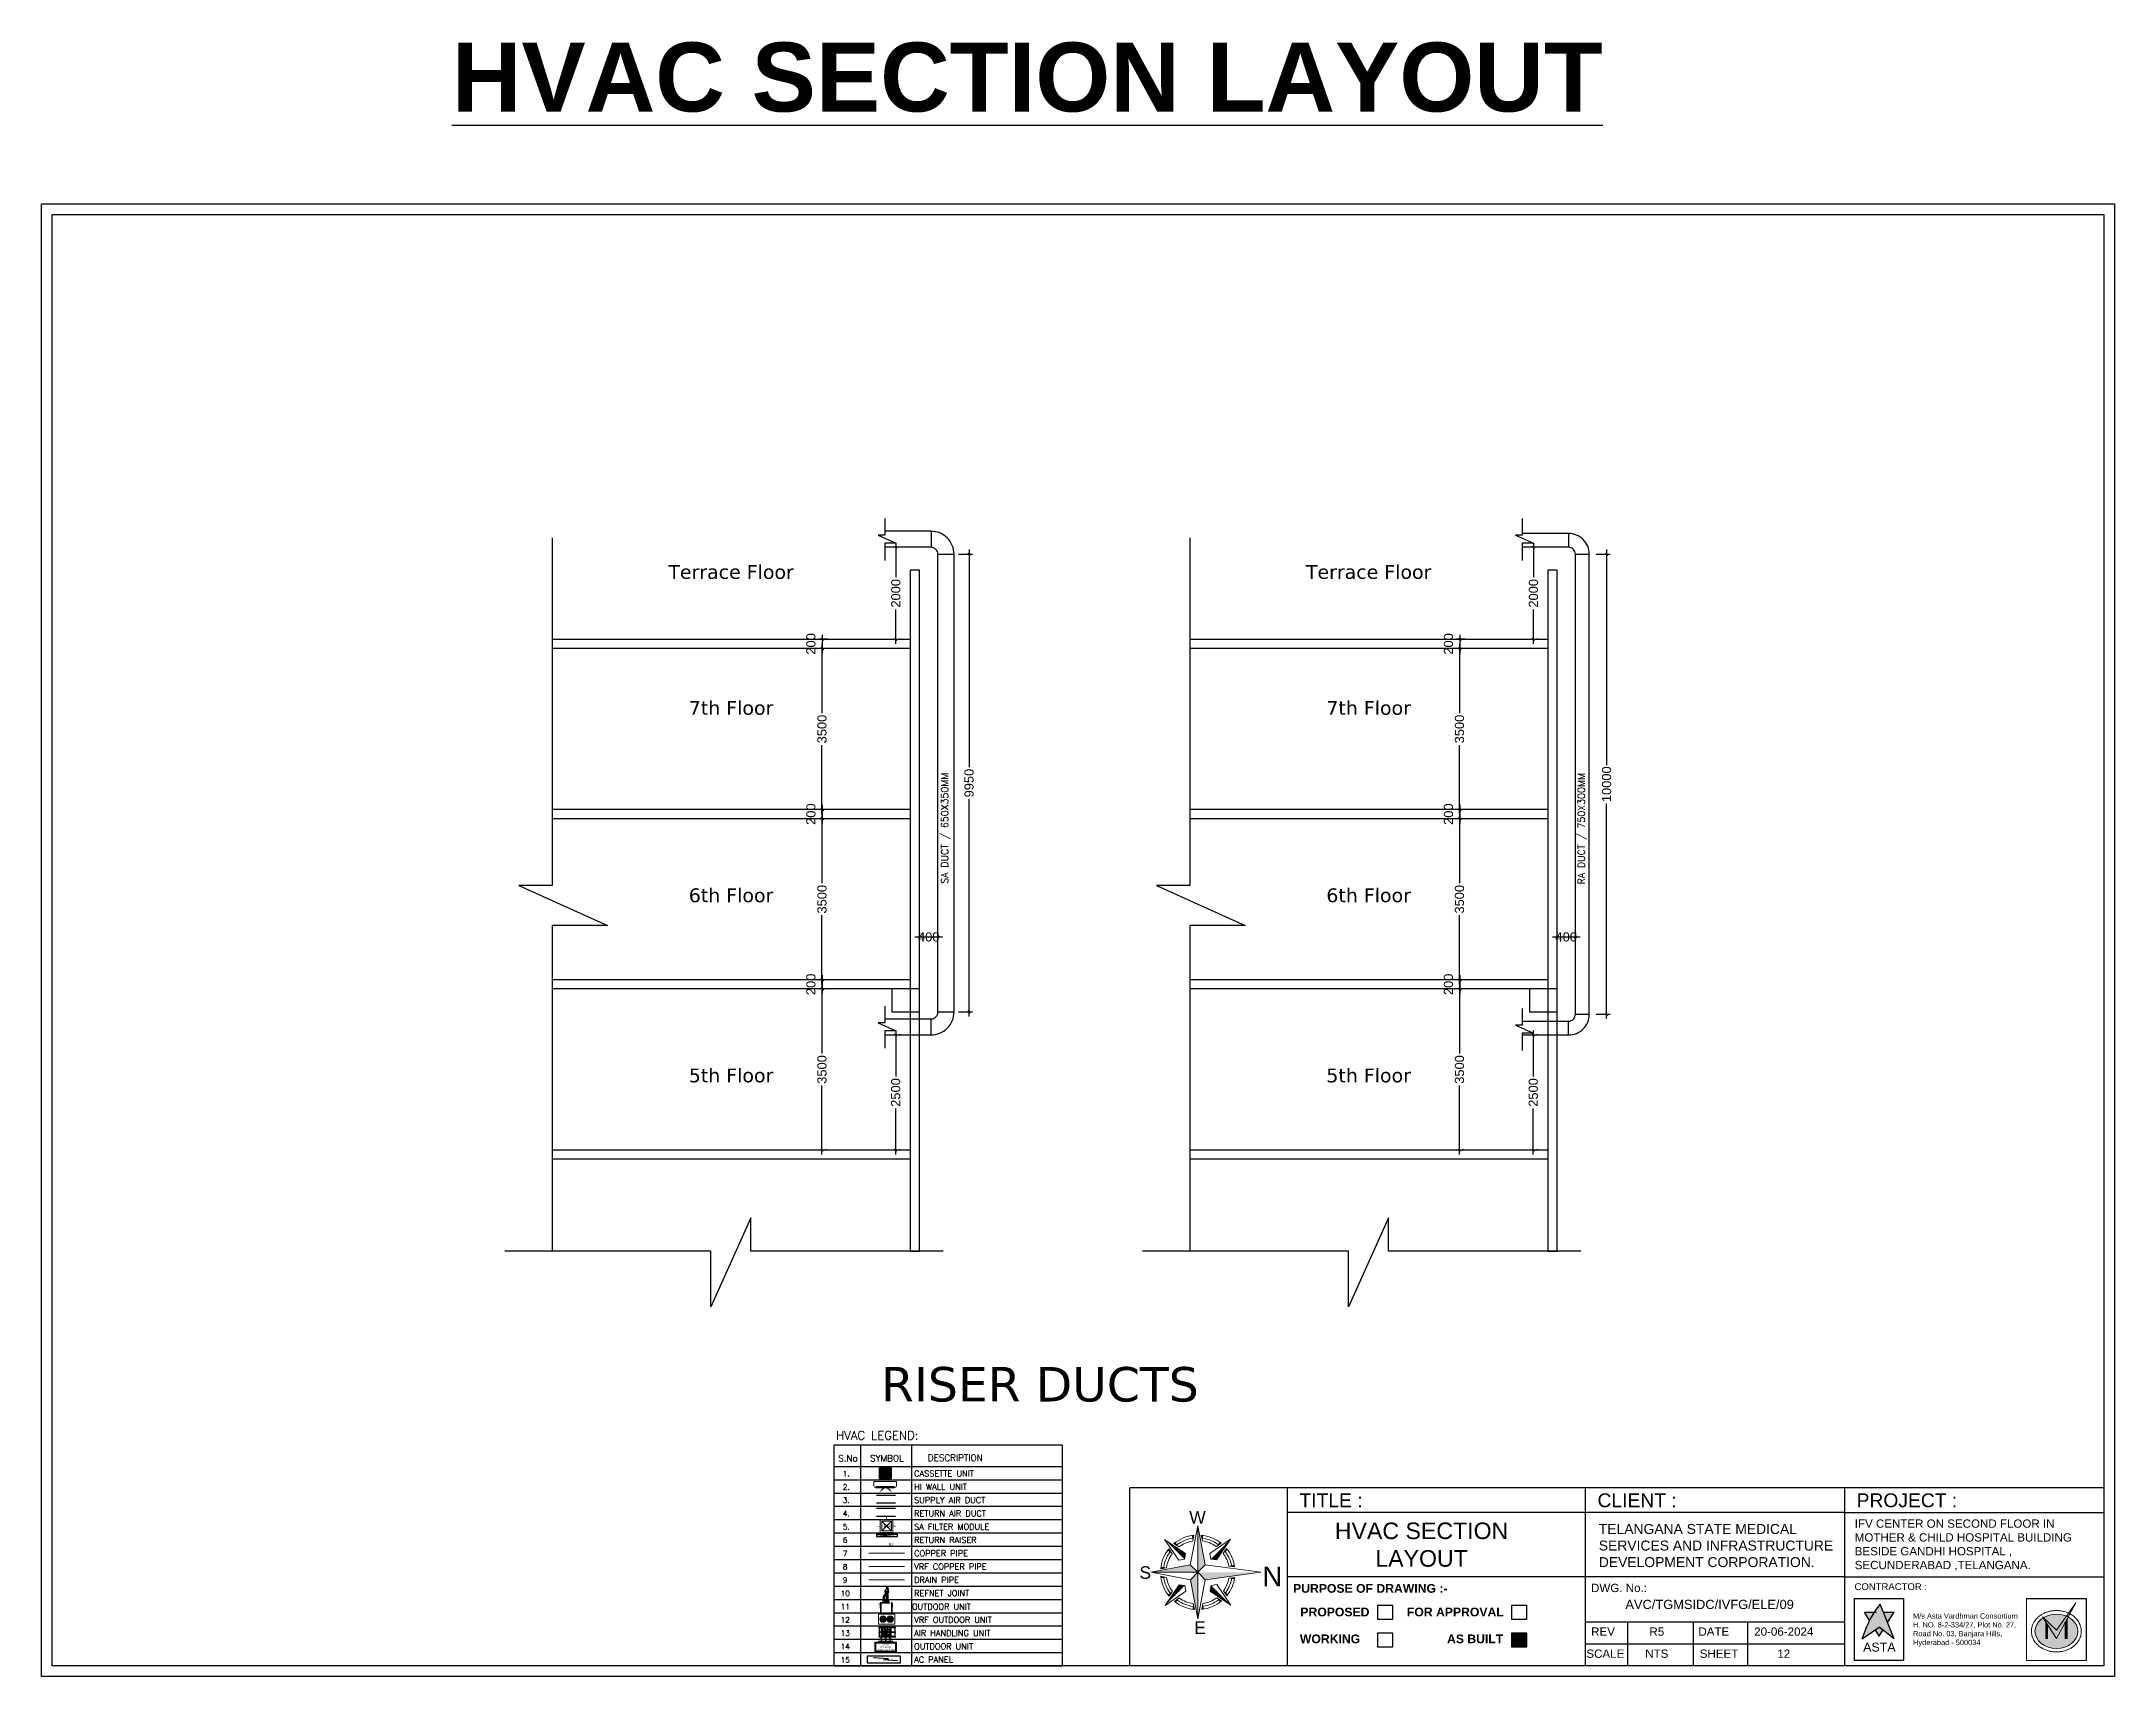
# Model space of a CAD drawing. Header units: millimetres. Extents: x 3552052 to 4144896, y -707811 to -630695.
# Drawn here: x 4057901 to 4102982, y -666235 to -630695 of the extents above; entities that cross this region are included whole.
import ezdxf
from ezdxf.enums import TextEntityAlignment as Align

# ---------------------------------------------------------------- set-up
doc = ezdxf.new("R2010")
doc.units = ezdxf.units.MM
doc.header["$LTSCALE"] = 6
doc.header["$MEASUREMENT"] = 0
for name, pattern in [('ACAD_ISO04W100', [30, 24, -3, 0, -3]), ('CENTER2', [1.125, 0.75, -0.125, 0.125, -0.125]), ('CONTINU', [0]), ('DASHED', [0.75, 0.5, -0.25]), ('HIDDEN', [0.375, 0.25, -0.125])]:
    doc.linetypes.add(name, pattern=pattern)
doc.layers.get('0').update_dxf_attribs({"linetype": 'CONTINUOUS', "lineweight": 0})
doc.layers.get('Defpoints').update_dxf_attribs({"linetype": 'CONTINUOUS', "lineweight": 0})
for name, color, linetype, lineweight in [('0-1 AC VRV ODU', 232, 'CONTINUOUS', 0), ('0.0', 8, 'CONTINUOUS', 0), ('1Y-JOINT', 1, 'CONTINUOUS', 0), ('AC CKT-8', 110, 'CONTINUOUS', 0), ('AC-AHU', 7, 'CONTINUOUS', 0), ('axes', 40, 'ACAD_ISO04W100', 0), ('ELE-LIGHTING WIRRING', 7, 'CONTINUOUS', 0), ('formate text', 8, 'CONTINUOUS', 0), ('hatch', 252, 'CONTINUOUS', 0), ('HTL-AC UNIT', 5, 'CONTINUOUS', 0), ('HTL-COPPER PIPE', 6, 'CONTINUOUS', 0), ('HVAC_HI_WALL_1TR', 1, 'CONTINUOUS', 0), ('M HVAC HIGH WALL UNIT', 3, 'CONTINUOUS', 0), ('M-VRF- CKT', 5, 'CONTINUOUS', 0), ('MEP_HVAC_COPPER_PIPE', 5, 'CONTINUOUS', 0), ('MEP_HVAC_DRAIN_PIPE', 7, 'CONTINUOUS', 0), ('MEP_HVAC_RA_DUCT', 1, 'CONTINUOUS', 0), ('MEP_HVAC_RA_RAISERS', 3, 'CONTINUOUS', 0), ('MEP_HVAC_SUPPLY_AIR_DUCT', 3, 'CONTINUOUS', 0), ('MEP_HVAC_SUPPLY_DIFFUSER', 5, 'CONTINUOUS', 0), ('MEP_HVAC_TEXT', 7, 'CONTINUOUS', 0), ('MEP_HVAC_VRF_COPPER_PIPE', 6, 'CONTINUOUS', 0), ('pedestal', 4, 'CONTINUOUS', 0), ('Supply Diffusers', 3, 'CONTINUOUS', 0), ('TITLE', 7, 'CONTINUOUS', 0), ('vrf', 6, 'CONTINUOUS', 0), ('VRV ODU', 30, 'CONTINUOUS', 0)]:
    doc.layers.add(name, color=color, linetype=linetype, lineweight=lineweight)
doc.styles.add('ARIAL', font='arial.ttf')
doc.styles.add('ARIEL', font='sanss___.ttf', dxfattribs={"width": 0.75})
doc.styles.add('FORMATE', font='arialbd.ttf')
doc.styles.add('ROMAN', font='arial.ttf', dxfattribs={"width": 0.8})
doc.styles.add('ROMAND', font='GOTHIC.TTF')
doc.styles.add('ROMANS', font='romans.shx')
doc.styles.get("Standard").update_dxf_attribs({"font": 'SIMPLEX'})
doc.styles.add('style3', font='arialbd.ttf')
doc.styles.add('VERDANA', font='verdana.ttf')
doc.dimstyles.new('AC DIM', dxfattribs={"dimtxt": 200, "dimasz": 200, "dimexe": 0.18, "dimexo": 50, "dimgap": 50, "dimtad": 1, "dimdec": 0, "dimzin": 12, "dimdsep": 46, "dimtxsty": 'ROMANS', "dimcen": 0, "dimclrt": 7, "dimadec": 0, "dimazin": 0, "dimtfac": 1, "dimtdec": 0, "dimtix": 1, "dimtofl": 0, "dimtmove": 0, "dimatfit": 3, "dimfxl": 1, "dimtolj": 1, "dimtzin": 12, "dimarcsym": 0})
doc.dimstyles.new('TEXT', dxfattribs={"dimscale": 0, "dimtxt": 500, "dimasz": 100, "dimexe": 75, "dimexo": 100, "dimgap": 50, "dimtad": 0, "dimdec": 0, "dimzin": 0, "dimdsep": 46, "dimtxsty": 'ARIAL', "dimblk": 'OBLIQUE', "dimcen": 0.09, "dimdle": 100, "dimclrd": 256, "dimclre": 256, "dimclrt": 6, "dimadec": 0, "dimazin": 0, "dimtfac": 1, "dimtdec": 0, "dimtofl": 0, "dimtmove": 2, "dimatfit": 3, "dimfxl": 1, "dimfrac": 2, "dimtolj": 1, "dimtzin": 0, "dimarcsym": 0})

msp = doc.modelspace()

# ---------------------------------------------------------------- texts
at = {"layer": 'ELE-LIGHTING WIRRING', "color": 7, "lineweight": -3, "attachment_point": 1}
for s, insert, char_height, width in [('{\\C256;HVAC LEGEND:}', (4075181, -660900.2), 186.572, 4456.194), ('{\\C256;S.No}', (4075227.2, -661421.9), 139.929, 358.178), ('{\\C256;1.}', (4075326.5, -661768.3), 116.61, 358.178), ('{\\C256;SYMBOL}', (4075919.9, -661421.9), 139.929, 358.178), ('{\\C256;CASSETTE UNIT}', (4076877.9, -661757.8), 130, 3616.807), ('{\\C256;DESCRIPTION}', (4077176.1, -661410.6), 139.929, 358.178), ('{\\C256;2.}', (4075326.5, -662057.3), 116.61, 358.178), ('{\\C256;HI WALL UNIT}', (4076877.9, -662046.7), 130, 3616.807), ('{\\C256;3.}', (4075326.5, -662346.2), 116.61, 358.178), ('{\\C256;4.}', (4075326.5, -662635.2), 116.61, 358.178), ('{\\C256;SUPPLY AIR DUCT}', (4076877.9, -662335.7), 130, 3616.807), ('{\\C256;RETURN AIR DUCT}', (4076877.9, -662624.7), 130, 3616.807), ('{\\C256;5.}', (4075326.5, -662924.2), 116.61, 358.178), ('{\\C256;SA FILTER MODULE}', (4076877.9, -662913.7), 130, 3616.807), ('{\\C256;7}', (4075326.5, -663502.2), 116.61, 358.178), ('{\\C256;6}', (4075326.5, -663213.2), 116.61, 358.178), ('{\\C256;COPPER PIPE}', (4076877.9, -663491.7), 130, 3616.807), ('{\\C256;RETURN RAISER }', (4076877.9, -663202.7), 130, 3616.807), ('{\\C256;8}', (4075326.5, -663791.2), 116.61, 358.178), ('{\\C256;VRF COPPER PIPE}', (4076877.9, -663780.7), 130, 3616.807), ('{\\C256;10}', (4075280.6, -664369.1), 116.61, 358.178), ('{\\C256;9}', (4075326.5, -664080.1), 116.61, 358.178), ('{\\C256;DRAIN PIPE}', (4076877.9, -664069.6), 130, 3616.807), ('{\\C256;REFNET JOINT}', (4076877.9, -664358.6), 130, 3616.807), ('{\\C256;11}', (4075280.6, -664658.1), 116.61, 358.178), ('{\\C256;12}', (4075280.6, -664947.1), 116.61, 358.178), ('{\\C256; OUTDOOR UNIT}', (4076742.2, -664652.1), 130, 3616.807), ('{\\C256;VRF OUTDOOR UNIT}', (4076877.9, -664936.6), 130, 3616.807), ('{\\C256;13}', (4075280.6, -665236.1), 116.61, 358.178), ('{\\C256;AIR HANDLING UNIT}', (4076877.9, -665225.6), 130, 3616.807), ('{\\C256;14}', (4075280.6, -665525.1), 116.61, 358.178), ('{\\C256;15}', (4075280.6, -665814.1), 116.61, 358.178), ('{\\C256;AC PANEL}', (4076877.9, -665803.5), 130, 3616.807), ('{\\C256;OUTDOOR UNIT}', (4076877.9, -665514.6), 130, 3616.807)]:
    msp.add_mtext(s, dxfattribs=dict(at, insert=insert, char_height=char_height, width=width))
at = {"layer": 'formate text', "color": 7, "lineweight": 30, "ltscale": 100, "style": 'style3'}
msp.add_text('PURPOSE OF DRAWING :-', height=189.849, dxfattribs=at).set_placement((4085118.4, -664414.5, -120))
at = {"layer": 'formate text', "color": 7, "lineweight": 30, "style": 'FORMATE'}
for s, height, p in [('PROPOSED ', 189.85, (4086853.4, -664927.8, -120)), ('FOR APPROVAL', 189.849, (4089700.5, -664927.8, -120)), ('WORKING', 189.85, (4086578, -665511.2, -120)), ('AS BUILT', 189.85, (4089688.9, -665511.2, -120))]:
    msp.add_text(s, height=height, dxfattribs=at).set_placement(p, align=Align.RIGHT)
at = {"layer": 'MEP_HVAC_TEXT', "color": 251, "lineweight": -3, "char_height": 300, "width": 4792.067, "attachment_point": 1, "rotation": 359.99312, "style": 'VERDANA'}
for s, insert in [('\\pxqc;{\\C3;Terrace Floor}', (4070501.3, -642075.6, 0)), ('\\pxqc;{\\C3;Terrace Floor}', (4084365.7, -642075.6, 0)), ('\\pxqc;{\\C3;7th Floor}', (4070501.3, -645030.3, 0)), ('\\pxqc;{\\C3;7th Floor}', (4084365.7, -645030.3, 0)), ('\\pxqc;{\\C3;6th Floor}', (4070501.3, -649103.5, 0)), ('\\pxqc;{\\C3;6th Floor}', (4084365.7, -649103.5, 0)), ('\\pxqc;{\\C3;5th Floor}', (4070501.3, -653018.8, 0)), ('\\pxqc;{\\C3;5th Floor}', (4084365.7, -653018.8, 0))]:
    msp.add_mtext(s, dxfattribs=dict(at, insert=insert))
at = {"layer": 'MEP_HVAC_TEXT', "color": 0, "lineweight": -3, "attachment_point": 1, "style": 'VERDANA'}
for s, insert, char_height, width, rotation in [('\\pxqc;{\\Fromans|c0;\\C3;SA\\C0; DUCT / 650X350MM}', (4077468.8, -649521.7), 150, 3456.841, 89.99312), ('\\pxqc;{\\Fromans|c0;\\C1;RA\\C0; DUCT / 750X300MM}', (4091309.7, -649533.5), 150, 3456.841, 89.99312), ('{\\C8;RISER DUCTS}', (4076159.3, -659506.7, 0), 750, 11980.167, 359.99312)]:
    msp.add_mtext(s, dxfattribs=dict(at, insert=insert, char_height=char_height, width=width, rotation=rotation))
at = {"layer": 'TITLE', "color": 7, "lineweight": 30, "style": 'ARIAL'}
for s, height, p in [('W', 271.8, (4082861.1, -662911.8, 0)), ('TITLE :', 300, (4085256.8, -662554.7)), ('CLIENT :', 300, (4091738.5, -662554.7)), ('PROJECT :', 300, (4097373.4, -662554.7)), ('S', 271.8, (4081777.2, -664111.3, 0)), ('DWG. No.:', 180, (4091598.6, -664399.6)), ('E', 271.8, (4082968, -665309.5, 0))]:
    msp.add_text(s, height=height, dxfattribs=at).set_placement(p)
at = {"layer": 'TITLE', "color": 5, "lineweight": -3, "style": 'ARIAL'}
msp.add_text('N', height=428.6, rotation=180, dxfattribs=at).set_placement((4084883.2, -663844.3, 0))
at = {"layer": 'TITLE', "color": 7, "lineweight": 30, "style": 'ARIAL'}
for s, p in [('REV', (4091858.8, -665258.4)), ('R5', (4093028.6, -665258.4)), ('DATE', (4094267.8, -665258.4)), ('20-06-2024', (4095789.4, -665258.4)), ('SCALE', (4091908.5, -665738.4)), ('NTS', (4093027.5, -665738.4)), ('SHEET', (4094381.5, -665738.4)), ('12', (4095789.4, -665738.4))]:
    msp.add_text(s, height=180, dxfattribs=at).set_placement(p, align=Align.MIDDLE_CENTER)
at = {"layer": 'TITLE', "color": 6, "lineweight": -3, "insert": (4079338.5, -630717.4), "char_height": 1500, "width": 36564.74, "attachment_point": 2, "style": 'ARIAL'}
msp.add_mtext('{\\L\\fArial|b1|i0|c0|p34;HVAC SECTION LAYOUT}', dxfattribs=at)
at = {"layer": 'TITLE', "color": 7, "lineweight": 30, "attachment_point": 1, "style": 'ARIAL'}
for s, insert, char_height in [('\\pxqc;HVAC SECTION LAYOUT', (4085216.1, -662887.8), 359.995), ('{\\C256;TELANGANA STATE MEDICAL SERVICES AND INFRASTRUCTURE DEVELOPMENT CORPORATION.}', (4091767, -662919.9), 215.997), ('\\pxql;IFV CENTER ON SECOND FLOOR IN MOTHER & CHILD HOSPITAL BUILDING BESIDE GANDHI HOSPITAL , SECUNDERABAD ,TELANGANA. ', (4097332.7, -662821.2), 179.9973), ('\\pxqc;AVC/TGMSIDC/IVFG/ELE/09', (4091480.4, -664567.8), 200)]:
    msp.add_mtext_dynamic_manual_height_columns(s, width=5392.273, gutter_width=12, heights=[0], dxfattribs=dict(at, insert=insert, char_height=char_height))

# ---------------------------------------------------------------- blocks, each defined once
blk = doc.blocks.new('_Oblique')
at = {"color": 0, "linetype": 'ByBlock', "lineweight": -2}
blk.add_line((-0.5, -0.5), (0.5, 0.5), dxfattribs=at)
blk = doc.blocks.new('*D676')
at = {"layer": 'Defpoints', "color": 0, "transparency": 16777216}
for p in [(4076477, -652290), (4076477, -654790), (4076477, -654790)]:
    blk.add_point(p, dxfattribs=at)
at = {"layer": 'MEP_HVAC_RA_DUCT', "lineweight": -2, "transparency": 16777216}
for p, q in [((4076477, -652190), (4076477, -653190)), ((4076577, -652290), (4076552, -652290)), ((4076477, -654890), (4076477, -653890)), ((4076577, -654790), (4076552, -654790))]:
    blk.add_line(p, q, dxfattribs=at)
at = {"layer": 'MEP_HVAC_RA_DUCT', "lineweight": -2, "transparency": 16777216, "xscale": 50, "yscale": 50, "zscale": 50}
for p, rotation in [((4076477, -652290), 90), ((4076477, -654790), 270)]:
    blk.add_blockref('_Oblique', p, dxfattribs=dict(at, rotation=rotation))
at = {"layer": 'MEP_HVAC_RA_DUCT', "color": 6, "lineweight": -3, "transparency": 16777216, "insert": (4076477, -653540), "char_height": 200, "attachment_point": 5, "rotation": 90, "style": 'ARIAL'}
blk.add_mtext('\\A1;2500', dxfattribs=at)
blk = doc.blocks.new('*D677')
at = {"layer": 'Defpoints', "color": 0, "transparency": 16777216}
for p in [(4076995, -650160), (4077395, -650160), (4077395, -650160)]:
    blk.add_point(p, dxfattribs=at)
at = {"layer": 'MEP_HVAC_RA_DUCT', "lineweight": -2, "transparency": 16777216}
for p, q in [((4076995, -650060), (4076995, -650085)), ((4077395, -650060), (4077395, -650085)), ((4076895, -650160), (4077495, -650160))]:
    blk.add_line(p, q, dxfattribs=at)
at = {"layer": 'MEP_HVAC_RA_DUCT', "lineweight": -2, "transparency": 16777216, "xscale": 50, "yscale": 50, "zscale": 50, "rotation": 180}
blk.add_blockref('_Oblique', (4076995, -650160), dxfattribs=at)
at = {"layer": 'MEP_HVAC_RA_DUCT', "lineweight": -2, "transparency": 16777216, "xscale": 50, "yscale": 50, "zscale": 50}
blk.add_blockref('_Oblique', (4077395, -650160), dxfattribs=at)
at = {"layer": 'MEP_HVAC_RA_DUCT', "color": 6, "lineweight": -3, "transparency": 16777216, "insert": (4077195, -650160), "char_height": 200, "attachment_point": 5, "style": 'ARIAL'}
blk.add_mtext('\\A1;400', dxfattribs=at)
blk = doc.blocks.new('*D678')
at = {"layer": 'Defpoints', "color": 0, "transparency": 16777216}
for p in [(4077745, -641840), (4078073, -641840), (4077745, -651790)]:
    blk.add_point(p, dxfattribs=at)
at = {"layer": 'MEP_HVAC_RA_DUCT', "lineweight": -2, "transparency": 16777216}
for p, q in [((4077845, -641840), (4078148, -641840)), ((4078073, -641740), (4078073, -646467)), ((4078073, -651890), (4078073, -647164)), ((4077845, -651790), (4078148, -651790))]:
    blk.add_line(p, q, dxfattribs=at)
at = {"layer": 'MEP_HVAC_RA_DUCT', "lineweight": -2, "transparency": 16777216, "xscale": 50, "yscale": 50, "zscale": 50}
for p, rotation in [((4078073, -641840), 90), ((4078073, -651790), 270)]:
    blk.add_blockref('_Oblique', p, dxfattribs=dict(at, rotation=rotation))
at = {"layer": 'MEP_HVAC_RA_DUCT', "color": 6, "lineweight": -3, "transparency": 16777216, "insert": (4078073, -646815), "char_height": 200, "attachment_point": 5, "rotation": 90, "style": 'ARIAL'}
blk.add_mtext('\\A1;9950', dxfattribs=at)
blk = doc.blocks.new('*D679')
at = {"layer": 'Defpoints', "color": 0, "transparency": 16777216}
for p in [(4074874, -651290), (4074874, -651290), (4074874, -654790)]:
    blk.add_point(p, dxfattribs=at)
at = {"layer": 'MEP_HVAC_RA_DUCT', "lineweight": -2, "transparency": 16777216}
for p, q in [((4074874, -651190), (4074874, -652692)), ((4074974, -651290), (4074949, -651290)), ((4074874, -654890), (4074874, -653389)), ((4074974, -654790), (4074949, -654790))]:
    blk.add_line(p, q, dxfattribs=at)
at = {"layer": 'MEP_HVAC_RA_DUCT', "lineweight": -2, "transparency": 16777216, "xscale": 50, "yscale": 50, "zscale": 50}
for p, rotation in [((4074874, -651290), 90), ((4074874, -654790), 270)]:
    blk.add_blockref('_Oblique', p, dxfattribs=dict(at, rotation=rotation))
at = {"layer": 'MEP_HVAC_RA_DUCT', "color": 6, "lineweight": -3, "transparency": 16777216, "insert": (4074874, -653040), "char_height": 200, "attachment_point": 5, "rotation": 90, "style": 'ARIAL'}
blk.add_mtext('\\A1;3500', dxfattribs=at)
blk = doc.blocks.new('*D680')
at = {"layer": 'Defpoints', "color": 0, "transparency": 16777216}
for p in [(4074886, -651090), (4075102, -651090), (4075102, -651290)]:
    blk.add_point(p, dxfattribs=at)
at = {"layer": 'MEP_HVAC_RA_DUCT', "lineweight": -2, "transparency": 16777216}
for p, q in [((4075002, -651090), (4074811, -651090)), ((4075002, -651290), (4074811, -651290)), ((4074886, -651390), (4074886, -650990))]:
    blk.add_line(p, q, dxfattribs=at)
at = {"layer": 'MEP_HVAC_RA_DUCT', "lineweight": -2, "transparency": 16777216, "xscale": 50, "yscale": 50, "zscale": 50}
for p, rotation in [((4074886, -651090), 90), ((4074886, -651290), 270)]:
    blk.add_blockref('_Oblique', p, dxfattribs=dict(at, rotation=rotation))
at = {"layer": 'MEP_HVAC_RA_DUCT', "color": 6, "lineweight": -3, "transparency": 16777216, "insert": (4074634, -651190), "char_height": 200, "attachment_point": 5, "rotation": 90, "style": 'ARIAL'}
blk.add_mtext('\\A1;200', dxfattribs=at)
blk = doc.blocks.new('*D681')
at = {"layer": 'Defpoints', "color": 0, "transparency": 16777216}
for p in [(4074874, -647590), (4074874, -647590), (4074874, -651090)]:
    blk.add_point(p, dxfattribs=at)
at = {"layer": 'MEP_HVAC_RA_DUCT', "lineweight": -2, "transparency": 16777216}
for p, q in [((4074874, -647490), (4074874, -648992)), ((4074974, -647590), (4074949, -647590)), ((4074874, -651190), (4074874, -649689)), ((4074974, -651090), (4074949, -651090))]:
    blk.add_line(p, q, dxfattribs=at)
at = {"layer": 'MEP_HVAC_RA_DUCT', "lineweight": -2, "transparency": 16777216, "xscale": 50, "yscale": 50, "zscale": 50}
for p, rotation in [((4074874, -647590), 90), ((4074874, -651090), 270)]:
    blk.add_blockref('_Oblique', p, dxfattribs=dict(at, rotation=rotation))
at = {"layer": 'MEP_HVAC_RA_DUCT', "color": 6, "lineweight": -3, "transparency": 16777216, "insert": (4074874, -649340), "char_height": 200, "attachment_point": 5, "rotation": 90, "style": 'ARIAL'}
blk.add_mtext('\\A1;3500', dxfattribs=at)
blk = doc.blocks.new('*D682')
at = {"layer": 'Defpoints', "color": 0, "transparency": 16777216}
for p in [(4074886, -647390), (4075102, -647390), (4075102, -647590)]:
    blk.add_point(p, dxfattribs=at)
at = {"layer": 'MEP_HVAC_RA_DUCT', "lineweight": -2, "transparency": 16777216}
for p, q in [((4074886, -647690), (4074886, -647290)), ((4075002, -647390), (4074811, -647390)), ((4075002, -647590), (4074811, -647590))]:
    blk.add_line(p, q, dxfattribs=at)
at = {"layer": 'MEP_HVAC_RA_DUCT', "lineweight": -2, "transparency": 16777216, "xscale": 50, "yscale": 50, "zscale": 50}
for p, rotation in [((4074886, -647390), 90), ((4074886, -647590), 270)]:
    blk.add_blockref('_Oblique', p, dxfattribs=dict(at, rotation=rotation))
at = {"layer": 'MEP_HVAC_RA_DUCT', "color": 6, "lineweight": -3, "transparency": 16777216, "insert": (4074634, -647490), "char_height": 200, "attachment_point": 5, "rotation": 90, "style": 'ARIAL'}
blk.add_mtext('\\A1;200', dxfattribs=at)
blk = doc.blocks.new('*D683')
at = {"layer": 'Defpoints', "color": 0, "transparency": 16777216}
for p in [(4074874, -643890), (4074874, -643890), (4074874, -647390)]:
    blk.add_point(p, dxfattribs=at)
at = {"layer": 'MEP_HVAC_RA_DUCT', "lineweight": -2, "transparency": 16777216}
for p, q in [((4074874, -643790), (4074874, -645292)), ((4074974, -643890), (4074949, -643890)), ((4074874, -647490), (4074874, -645989)), ((4074974, -647390), (4074949, -647390))]:
    blk.add_line(p, q, dxfattribs=at)
at = {"layer": 'MEP_HVAC_RA_DUCT', "lineweight": -2, "transparency": 16777216, "xscale": 50, "yscale": 50, "zscale": 50}
for p, rotation in [((4074874, -643890), 90), ((4074874, -647390), 270)]:
    blk.add_blockref('_Oblique', p, dxfattribs=dict(at, rotation=rotation))
at = {"layer": 'MEP_HVAC_RA_DUCT', "color": 6, "lineweight": -3, "transparency": 16777216, "insert": (4074874, -645640), "char_height": 200, "attachment_point": 5, "rotation": 90, "style": 'ARIAL'}
blk.add_mtext('\\A1;3500', dxfattribs=at)
blk = doc.blocks.new('*D684')
at = {"layer": 'Defpoints', "color": 0, "transparency": 16777216}
for p in [(4074886, -643690), (4075102, -643690), (4075102, -643890)]:
    blk.add_point(p, dxfattribs=at)
at = {"layer": 'MEP_HVAC_RA_DUCT', "lineweight": -2, "transparency": 16777216}
for p, q in [((4075002, -643690), (4074811, -643690)), ((4074886, -643990), (4074886, -643590)), ((4075002, -643890), (4074811, -643890))]:
    blk.add_line(p, q, dxfattribs=at)
at = {"layer": 'MEP_HVAC_RA_DUCT', "lineweight": -2, "transparency": 16777216, "xscale": 50, "yscale": 50, "zscale": 50}
for p, rotation in [((4074886, -643690), 90), ((4074886, -643890), 270)]:
    blk.add_blockref('_Oblique', p, dxfattribs=dict(at, rotation=rotation))
at = {"layer": 'MEP_HVAC_RA_DUCT', "color": 6, "lineweight": -3, "transparency": 16777216, "insert": (4074634, -643790), "char_height": 200, "attachment_point": 5, "rotation": 90, "style": 'ARIAL'}
blk.add_mtext('\\A1;200', dxfattribs=at)
blk = doc.blocks.new('*D685')
at = {"layer": 'Defpoints', "color": 0, "transparency": 16777216}
for p in [(4076480, -641690), (4076480, -643690), (4076480, -643690)]:
    blk.add_point(p, dxfattribs=at)
at = {"layer": 'MEP_HVAC_RA_DUCT', "lineweight": -2, "transparency": 16777216}
for p, q in [((4076480, -641590), (4076480, -642340)), ((4076580, -641690), (4076555, -641690)), ((4076480, -643790), (4076480, -643040)), ((4076580, -643690), (4076555, -643690))]:
    blk.add_line(p, q, dxfattribs=at)
at = {"layer": 'MEP_HVAC_RA_DUCT', "lineweight": -2, "transparency": 16777216, "xscale": 50, "yscale": 50, "zscale": 50}
for p, rotation in [((4076480, -641690), 90), ((4076480, -643690), 270)]:
    blk.add_blockref('_Oblique', p, dxfattribs=dict(at, rotation=rotation))
at = {"layer": 'MEP_HVAC_RA_DUCT', "color": 6, "lineweight": -3, "transparency": 16777216, "insert": (4076480, -642690), "char_height": 200, "attachment_point": 5, "rotation": 90, "style": 'ARIAL'}
blk.add_mtext('\\A1;2000', dxfattribs=at)
blk = doc.blocks.new('*D686')
at = {"layer": 'Defpoints', "color": 0, "transparency": 16777216}
for p in [(4090342, -652290), (4090342, -654790), (4090342, -654790)]:
    blk.add_point(p, dxfattribs=at)
at = {"layer": 'MEP_HVAC_RA_DUCT', "lineweight": -2, "transparency": 16777216}
for p, q in [((4090342, -652190), (4090342, -653190)), ((4090442, -652290), (4090417, -652290)), ((4090342, -654890), (4090342, -653890)), ((4090442, -654790), (4090417, -654790))]:
    blk.add_line(p, q, dxfattribs=at)
at = {"layer": 'MEP_HVAC_RA_DUCT', "lineweight": -2, "transparency": 16777216, "xscale": 50, "yscale": 50, "zscale": 50}
for p, rotation in [((4090342, -652290), 90), ((4090342, -654790), 270)]:
    blk.add_blockref('_Oblique', p, dxfattribs=dict(at, rotation=rotation))
at = {"layer": 'MEP_HVAC_RA_DUCT', "color": 6, "lineweight": -3, "transparency": 16777216, "insert": (4090342, -653540), "char_height": 200, "attachment_point": 5, "rotation": 90, "style": 'ARIAL'}
blk.add_mtext('\\A1;2500', dxfattribs=at)
blk = doc.blocks.new('*D687')
at = {"layer": 'Defpoints', "color": 0, "transparency": 16777216}
for p in [(4090859, -650160), (4091259, -650160), (4091259, -650160)]:
    blk.add_point(p, dxfattribs=at)
at = {"layer": 'MEP_HVAC_RA_DUCT', "lineweight": -2, "transparency": 16777216}
for p, q in [((4090859, -650060), (4090859, -650085)), ((4091259, -650060), (4091259, -650085)), ((4090759, -650160), (4091359, -650160))]:
    blk.add_line(p, q, dxfattribs=at)
at = {"layer": 'MEP_HVAC_RA_DUCT', "lineweight": -2, "transparency": 16777216, "xscale": 50, "yscale": 50, "zscale": 50, "rotation": 180}
blk.add_blockref('_Oblique', (4090859, -650160), dxfattribs=at)
at = {"layer": 'MEP_HVAC_RA_DUCT', "lineweight": -2, "transparency": 16777216, "xscale": 50, "yscale": 50, "zscale": 50}
blk.add_blockref('_Oblique', (4091259, -650160), dxfattribs=at)
at = {"layer": 'MEP_HVAC_RA_DUCT', "color": 6, "lineweight": -3, "transparency": 16777216, "insert": (4091059, -650160), "char_height": 200, "attachment_point": 5, "style": 'ARIAL'}
blk.add_mtext('\\A1;400', dxfattribs=at)
blk = doc.blocks.new('*D688')
at = {"layer": 'Defpoints', "color": 0, "transparency": 16777216}
for p in [(4091609, -641840), (4091937, -641840), (4091609, -651840)]:
    blk.add_point(p, dxfattribs=at)
at = {"layer": 'MEP_HVAC_RA_DUCT', "lineweight": -2, "transparency": 16777216}
for p, q in [((4091709, -641840), (4092012, -641840)), ((4091937, -641740), (4091937, -646424)), ((4091937, -651940), (4091937, -647257)), ((4091709, -651840), (4092012, -651840))]:
    blk.add_line(p, q, dxfattribs=at)
at = {"layer": 'MEP_HVAC_RA_DUCT', "lineweight": -2, "transparency": 16777216, "xscale": 50, "yscale": 50, "zscale": 50}
for p, rotation in [((4091937, -641840), 90), ((4091937, -651840), 270)]:
    blk.add_blockref('_Oblique', p, dxfattribs=dict(at, rotation=rotation))
at = {"layer": 'MEP_HVAC_RA_DUCT', "color": 6, "lineweight": -3, "transparency": 16777216, "insert": (4091937, -646840), "char_height": 200, "attachment_point": 5, "rotation": 90, "style": 'ARIAL'}
blk.add_mtext('\\A1;10000', dxfattribs=at)
blk = doc.blocks.new('*D689')
at = {"layer": 'Defpoints', "color": 0, "transparency": 16777216}
for p in [(4088738, -651290), (4088738, -651290), (4088738, -654790)]:
    blk.add_point(p, dxfattribs=at)
at = {"layer": 'MEP_HVAC_RA_DUCT', "lineweight": -2, "transparency": 16777216}
for p, q in [((4088738, -651190), (4088738, -652692)), ((4088838, -651290), (4088813, -651290)), ((4088738, -654890), (4088738, -653389)), ((4088838, -654790), (4088813, -654790))]:
    blk.add_line(p, q, dxfattribs=at)
at = {"layer": 'MEP_HVAC_RA_DUCT', "lineweight": -2, "transparency": 16777216, "xscale": 50, "yscale": 50, "zscale": 50}
for p, rotation in [((4088738, -651290), 90), ((4088738, -654790), 270)]:
    blk.add_blockref('_Oblique', p, dxfattribs=dict(at, rotation=rotation))
at = {"layer": 'MEP_HVAC_RA_DUCT', "color": 6, "lineweight": -3, "transparency": 16777216, "insert": (4088738, -653040), "char_height": 200, "attachment_point": 5, "rotation": 90, "style": 'ARIAL'}
blk.add_mtext('\\A1;3500', dxfattribs=at)
blk = doc.blocks.new('*D690')
at = {"layer": 'Defpoints', "color": 0, "transparency": 16777216}
for p in [(4088750, -651090), (4088966, -651090), (4088966, -651290)]:
    blk.add_point(p, dxfattribs=at)
at = {"layer": 'MEP_HVAC_RA_DUCT', "lineweight": -2, "transparency": 16777216}
for p, q in [((4088866, -651090), (4088675, -651090)), ((4088866, -651290), (4088675, -651290)), ((4088750, -651390), (4088750, -650990))]:
    blk.add_line(p, q, dxfattribs=at)
at = {"layer": 'MEP_HVAC_RA_DUCT', "lineweight": -2, "transparency": 16777216, "xscale": 50, "yscale": 50, "zscale": 50}
for p, rotation in [((4088750, -651090), 90), ((4088750, -651290), 270)]:
    blk.add_blockref('_Oblique', p, dxfattribs=dict(at, rotation=rotation))
at = {"layer": 'MEP_HVAC_RA_DUCT', "color": 6, "lineweight": -3, "transparency": 16777216, "insert": (4088498, -651190), "char_height": 200, "attachment_point": 5, "rotation": 90, "style": 'ARIAL'}
blk.add_mtext('\\A1;200', dxfattribs=at)
blk = doc.blocks.new('*D691')
at = {"layer": 'Defpoints', "color": 0, "transparency": 16777216}
for p in [(4088738, -647590), (4088738, -647590), (4088738, -651090)]:
    blk.add_point(p, dxfattribs=at)
at = {"layer": 'MEP_HVAC_RA_DUCT', "lineweight": -2, "transparency": 16777216}
for p, q in [((4088738, -647490), (4088738, -648992)), ((4088838, -647590), (4088813, -647590)), ((4088738, -651190), (4088738, -649689)), ((4088838, -651090), (4088813, -651090))]:
    blk.add_line(p, q, dxfattribs=at)
at = {"layer": 'MEP_HVAC_RA_DUCT', "lineweight": -2, "transparency": 16777216, "xscale": 50, "yscale": 50, "zscale": 50}
for p, rotation in [((4088738, -647590), 90), ((4088738, -651090), 270)]:
    blk.add_blockref('_Oblique', p, dxfattribs=dict(at, rotation=rotation))
at = {"layer": 'MEP_HVAC_RA_DUCT', "color": 6, "lineweight": -3, "transparency": 16777216, "insert": (4088738, -649340), "char_height": 200, "attachment_point": 5, "rotation": 90, "style": 'ARIAL'}
blk.add_mtext('\\A1;3500', dxfattribs=at)
blk = doc.blocks.new('*D692')
at = {"layer": 'Defpoints', "color": 0, "transparency": 16777216}
for p in [(4088750, -647390), (4088966, -647390), (4088966, -647590)]:
    blk.add_point(p, dxfattribs=at)
at = {"layer": 'MEP_HVAC_RA_DUCT', "lineweight": -2, "transparency": 16777216}
for p, q in [((4088750, -647690), (4088750, -647290)), ((4088866, -647390), (4088675, -647390)), ((4088866, -647590), (4088675, -647590))]:
    blk.add_line(p, q, dxfattribs=at)
at = {"layer": 'MEP_HVAC_RA_DUCT', "lineweight": -2, "transparency": 16777216, "xscale": 50, "yscale": 50, "zscale": 50}
for p, rotation in [((4088750, -647390), 90), ((4088750, -647590), 270)]:
    blk.add_blockref('_Oblique', p, dxfattribs=dict(at, rotation=rotation))
at = {"layer": 'MEP_HVAC_RA_DUCT', "color": 6, "lineweight": -3, "transparency": 16777216, "insert": (4088498, -647490), "char_height": 200, "attachment_point": 5, "rotation": 90, "style": 'ARIAL'}
blk.add_mtext('\\A1;200', dxfattribs=at)
blk = doc.blocks.new('*D693')
at = {"layer": 'Defpoints', "color": 0, "transparency": 16777216}
for p in [(4088738, -643890), (4088738, -643890), (4088738, -647390)]:
    blk.add_point(p, dxfattribs=at)
at = {"layer": 'MEP_HVAC_RA_DUCT', "lineweight": -2, "transparency": 16777216}
for p, q in [((4088738, -643790), (4088738, -645292)), ((4088838, -643890), (4088813, -643890)), ((4088738, -647490), (4088738, -645989)), ((4088838, -647390), (4088813, -647390))]:
    blk.add_line(p, q, dxfattribs=at)
at = {"layer": 'MEP_HVAC_RA_DUCT', "lineweight": -2, "transparency": 16777216, "xscale": 50, "yscale": 50, "zscale": 50}
for p, rotation in [((4088738, -643890), 90), ((4088738, -647390), 270)]:
    blk.add_blockref('_Oblique', p, dxfattribs=dict(at, rotation=rotation))
at = {"layer": 'MEP_HVAC_RA_DUCT', "color": 6, "lineweight": -3, "transparency": 16777216, "insert": (4088738, -645640), "char_height": 200, "attachment_point": 5, "rotation": 90, "style": 'ARIAL'}
blk.add_mtext('\\A1;3500', dxfattribs=at)
blk = doc.blocks.new('*D694')
at = {"layer": 'Defpoints', "color": 0, "transparency": 16777216}
for p in [(4088750, -643690), (4088966, -643690), (4088966, -643890)]:
    blk.add_point(p, dxfattribs=at)
at = {"layer": 'MEP_HVAC_RA_DUCT', "lineweight": -2, "transparency": 16777216}
for p, q in [((4088866, -643690), (4088675, -643690)), ((4088750, -643990), (4088750, -643590)), ((4088866, -643890), (4088675, -643890))]:
    blk.add_line(p, q, dxfattribs=at)
at = {"layer": 'MEP_HVAC_RA_DUCT', "lineweight": -2, "transparency": 16777216, "xscale": 50, "yscale": 50, "zscale": 50}
for p, rotation in [((4088750, -643690), 90), ((4088750, -643890), 270)]:
    blk.add_blockref('_Oblique', p, dxfattribs=dict(at, rotation=rotation))
at = {"layer": 'MEP_HVAC_RA_DUCT', "color": 6, "lineweight": -3, "transparency": 16777216, "insert": (4088498, -643790), "char_height": 200, "attachment_point": 5, "rotation": 90, "style": 'ARIAL'}
blk.add_mtext('\\A1;200', dxfattribs=at)
blk = doc.blocks.new('*D695')
at = {"layer": 'Defpoints', "color": 0, "transparency": 16777216}
for p in [(4090345, -641690), (4090345, -643690), (4090345, -643690)]:
    blk.add_point(p, dxfattribs=at)
at = {"layer": 'MEP_HVAC_RA_DUCT', "lineweight": -2, "transparency": 16777216}
for p, q in [((4090345, -641590), (4090345, -642340)), ((4090445, -641690), (4090420, -641690)), ((4090345, -643790), (4090345, -643040)), ((4090445, -643690), (4090420, -643690))]:
    blk.add_line(p, q, dxfattribs=at)
at = {"layer": 'MEP_HVAC_RA_DUCT', "lineweight": -2, "transparency": 16777216, "xscale": 50, "yscale": 50, "zscale": 50}
for p, rotation in [((4090345, -641690), 90), ((4090345, -643690), 270)]:
    blk.add_blockref('_Oblique', p, dxfattribs=dict(at, rotation=rotation))
at = {"layer": 'MEP_HVAC_RA_DUCT', "color": 6, "lineweight": -3, "transparency": 16777216, "insert": (4090345, -642690), "char_height": 200, "attachment_point": 5, "rotation": 90, "style": 'ARIAL'}
blk.add_mtext('\\A1;2000', dxfattribs=at)
blk = doc.blocks.new('CASSETTE UNIT - 3TR')
at = {"layer": 'HTL-AC UNIT', "color": 3}
for p, q in [((953753, -137421), (954583, -137421)), ((953753, -138250), (953753, -137421)), ((954583, -138250), (953753, -138250)), ((954428, -137663), (953909, -137663)), ((953909, -137750), (954428, -137750)), ((954428, -137837), (953909, -137837)), ((953909, -137923), (954428, -137923)), ((954428, -138010), (953909, -138010)), ((953952, -138095), (953952, -137576)), ((953995, -138095), (953995, -137576)), ((954038, -138095), (954038, -137576)), ((954082, -138095), (954082, -137576)), ((954125, -138095), (954125, -137576)), ((954168, -138095), (954168, -137576)), ((954211, -138095), (954211, -137576)), ((954255, -138095), (954255, -137576)), ((954298, -138095), (954298, -137576)), ((954341, -138095), (954341, -137576)), ((954385, -138095), (954385, -137576)), ((954583, -137421), (954583, -138250))]:
    blk.add_line(p, q, dxfattribs=at)
at = {"layer": 'HTL-AC UNIT', "color": 8}
for p, q in [((953873, -137589), (953784, -137589)), ((953873, -138082), (953784, -138082)), ((953922, -137540), (953922, -137451)), ((953922, -138131), (953922, -138220)), ((954415, -137540), (954415, -137451)), ((954415, -138131), (954415, -138220)), ((954464, -137589), (954553, -137589)), ((954464, -138082), (954553, -138082))]:
    blk.add_line(p, q, dxfattribs=at)
at = {"layer": 'HTL-AC UNIT', "color": 1}
for p, q in [((953799, -138104), (953799, -137567)), ((953848, -138104), (953848, -137567)), ((953900, -137467), (954437, -137467)), ((953900, -137515), (954437, -137515)), ((954437, -138156), (953900, -138156)), ((954437, -138204), (953900, -138204)), ((954489, -137567), (954489, -138104)), ((954537, -138104), (954537, -137567))]:
    blk.add_line(p, q, dxfattribs=at)
at = {"layer": 'HTL-AC UNIT', "color": 3}
blk.add_lwpolyline([(953766, -138256), (954571, -138256, 0.4142136), (954589, -138238), (954589, -137433, 0.4142136), (954571, -137416), (953766, -137416, 0.4142136), (953748, -137433), (953748, -138238, 0.4142136)], format="xyb", close=True, dxfattribs=at)
at = {"layer": 'HTL-AC UNIT', "color": 8}
for points in [[(953909, -138220), (954428, -138220, 0.4142136), (954553, -138095), (954553, -137576, 0.4142136), (954428, -137451), (953909, -137451, 0.4142136), (953784, -137576), (953784, -138095, 0.4142136)], [(953909, -138131), (954428, -138131, 0.4142136), (954464, -138095), (954464, -137576, 0.4142136), (954428, -137540), (953909, -137540, 0.4142136), (953873, -137576), (953873, -138095, 0.4142136)]]:
    blk.add_lwpolyline(points, format="xyb", close=True, dxfattribs=at)
blk.add_lwpolyline([(953909, -138095), (954428, -138095), (954428, -137576), (953909, -137576)], close=True, dxfattribs=at)
at = {"layer": 'HTL-AC UNIT', "color": 1}
for centre, radius, start, end in [((953900, -137567), 101, 90, 180), ((953900, -138104), 101, 180, 270), ((953900, -137567), 52.3, 90, 180), ((953900, -138104), 52.3, 180, 270), ((954437, -137567), 101, 0, 90), ((954437, -137567), 52.3, 0, 90), ((954437, -138104), 52.3, 270, 0), ((954437, -138104), 101, 270, 0)]:
    blk.add_arc(centre, radius, start, end, dxfattribs=at)
blk = doc.blocks.new('HI WALL SPLIT AC UNIT 1TR')
at = {"layer": 'M HVAC HIGH WALL UNIT', "color": 1, "lineweight": 5}
for p, q in [((1294404, -128752), (1294404, -129681)), ((1294404, -128752), (1294584, -128752)), ((1294662, -128831), (1294662, -129602)), ((1294404, -129681), (1294584, -129681))]:
    blk.add_line(p, q, dxfattribs=at)
at = {"layer": 'M HVAC HIGH WALL UNIT', "color": 8, "lineweight": 5}
for p, q in [((1294616, -128831), (1294616, -129602)), ((1294625, -128831), (1294625, -129602)), ((1294637, -128831), (1294637, -129602)), ((1294646, -128831), (1294646, -129602)), ((1294655, -128831), (1294655, -129602))]:
    blk.add_line(p, q, dxfattribs=at)
at = {"layer": 'M HVAC HIGH WALL UNIT', "color": 7, "lineweight": 5}
for p, q in [((1294743, -129040), (1294674, -129117)), ((1294743, -129350), (1294674, -129272))]:
    blk.add_line(p, q, dxfattribs=at)
at = {"layer": 'M HVAC HIGH WALL UNIT', "color": 1, "lineweight": 5}
for centre, start, end in [((1294584, -128831), 0, 90), ((1294584, -129602), 270, 0)]:
    blk.add_arc(centre, 78.8, start, end, dxfattribs=at)
at = {"layer": 'M HVAC HIGH WALL UNIT', "color": 7, "lineweight": 5}
for points in [[(1294761, -129059), (1294725, -129021), (1294856, -128931)], [(1294761, -129331), (1294725, -129369), (1294856, -129459)]]:
    blk.add_solid(points, dxfattribs=at)
blk = doc.blocks.new('Y-JOINT')
at = {"layer": '1Y-JOINT', "extrusion": (7.0061e-12, -6.61628e-05, 1)}
for p, q in [((416463, -2646, 0), (416247, -2646, 0)), ((416247, -2646, 0), (416247, -2697, 0)), ((416247, -2671, 0), (416463, -2671, 0)), ((416463, -2697, 0), (416247, -2697, 0)), ((416310, -2755, 0), (416386, -2703, 0)), ((416321, -2778, 0), (416399, -2725, 0)), ((416408, -2748, 0), (416386, -2703, 0)), ((416412, -2747, 0), (416412, -2697, 0)), ((416463, -2697, 0), (416412, -2697, 0)), ((416412, -2722, 0), (416463, -2722, 0)), ((416463, -2757, 0), (416463, -2628, 0)), ((416463, -2628, 0), (416499, -2628, 0)), ((416499, -2757, 0), (416499, -2628, 0)), ((416579, -2646, 0), (416499, -2628, 0)), ((416579, -2697, 0), (416506, -2754, 0)), ((416306, -2756, 0), (416247, -2756, 0)), ((416247, -2772, 0), (416247, -2756, 0)), ((416247, -2756, 0), (416247, -2807, 0)), ((416247, -2781, 0), (416306, -2781, 0)), ((416306, -2807, 0), (416247, -2807, 0)), ((416306, -2756, 0), (416306, -2807, 0)), ((416310, -2755, 0), (416333, -2801, 0)), ((416333, -2801, 0), (416408, -2748, 0)), ((416463, -2747, 0), (416412, -2747, 0)), ((416463, -2757, 0), (416499, -2757, 0))]:
    blk.add_line(p, q, dxfattribs=at)
at = {"layer": '1Y-JOINT', "extrusion": (6.9964e-12, -6.61628e-05, 1)}
for p, q in [((416647, -2671, 0), (416463, -2671, 0)), ((416579, -2646, 0), (416647, -2646, 0)), ((416579, -2697, 0), (416647, -2697, 0)), ((416647, -2646, 0), (416647, -2697, 0))]:
    blk.add_line(p, q, dxfattribs=at)
at = {"layer": '1Y-JOINT'}
blk.add_line((416579, -2697, 0), (416579, -2646, 0), dxfattribs=at)
at = {"layer": '1Y-JOINT', "extrusion": (7.0061e-12, -6.61628e-05, 1)}
for centre, radius, start, end in [((416412, -2756, 0), 59.5, 90.00001, 116.0671), ((416412, -2756, 0), 34.2, 90.00001, 116.0671), ((416306, -2747, 0), 8.85, 270.00001, 296.0671), ((416306, -2747, 0), 34.2, 270.00001, 296.0671), ((416306, -2747, 0), 59.5, 270.00001, 296.0671), ((416412, -2756, 0), 8.85, 90.00001, 116.0671), ((416499, -2749, 0), 8.85, 270.00001, 321.37887)]:
    blk.add_arc(centre, radius, start, end, dxfattribs=at)
blk = doc.blocks.new('A$C4D743431')
at = {"layer": 'AC CKT-8', "xscale": 0.933787291884793, "yscale": 0.933787291884793, "zscale": 0.933787291884793, "rotation": 359.9999939263457}
blk.add_blockref('Y-JOINT', (-389060, 2495, 0), dxfattribs=at)
blk = doc.blocks.new('G$C4406566D')
at = {"layer": 'M-VRF- CKT', "xscale": 0.8031807735897878, "yscale": 0.8031807735897878, "zscale": 0.8031807735897878, "rotation": 180}
blk.add_blockref('A$C4D743431', (-224, -89, 0), dxfattribs=at)
blk.add_blockref('A$C4D743431', (-224, -89, 0), dxfattribs=at)
blk = doc.blocks.new('G$C186CAD5F')
at = {"layer": 'vrf', "color": 3, "xscale": 8.96419313933734, "yscale": 8.96419313933734, "zscale": 8.96419313933734, "rotation": 270.0000005682937}
blk.add_blockref('G$C4406566D', (796, -2010, 0), dxfattribs=at)
blk = doc.blocks.new('F')
at = {"layer": '0-1 AC VRV ODU'}
for p, q in [((-8.3, 0.3), (-7.9, 0.4)), ((-6.5, 3.3), (-6.4, 3.3)), ((-6.4, 3.5), (-6.3, 3.6)), ((-6.2, 3.8), (-6.1, 3.8)), ((-6, 3.4), (-6.2, 3.5)), ((-6.2, 3.5), (-6, 3.3)), ((-6, 4.1), (-5.9, 4.1)), ((-5.8, 4.3), (-5.7, 4.3)), ((-5.6, 4.6), (-5.5, 4.6)), ((-5.4, 4.8), (-5.3, 4.8)), ((-5.3, 5), (-5.2, 5)), ((-5.1, 5.8), (-4.9, 5.6)), ((-4.8, 5.7), (-5, 5.9)), ((-5, 5.3), (-4.9, 5.3)), ((-4.8, 5.5), (-4.7, 5.5)), ((-4.4, 6.5), (-4.5, 6.9)), ((-4.5, 5.7), (-4.4, 5.7)), ((-4.3, 5.8), (-4.2, 5.8)), ((-4, 6), (-3.9, 6)), ((-3.9, 7.2), (-3.7, 6.9)), ((-3.7, 6.2), (-3.6, 6.2)), ((-3.5, 6.3), (-3.4, 6.3)), ((-3.2, 6.5), (-3.1, 6.4)), ((-2.9, 6.6), (-2.8, 6.6)), ((-2.6, 6.7), (-2.5, 6.7)), ((-2.6, 6.6), (-2.5, 6.3)), ((-2.4, 6.4), (-2.5, 6.6)), ((-2.3, 6.8), (-2.2, 6.8)), ((-2, 6.9), (-1.9, 6.9)), ((-1.7, 7), (-1.6, 6.9)), ((-1.4, 7), (-1.3, 7)), ((-1.1, 7.1), (-1, 7)), ((-0.8, 7.1), (-0.7, 7.1)), ((-0.5, 7.2), (-0.4, 7.1)), ((-0.2, 7.2), (-0.1, 7.1)), ((-0.2, 7), (-0.2, 6.7)), ((-0.1, 6.7), (-0.1, 7)), ((0.2, 7.2), (0.2, 7.1)), ((0.5, 7.1), (0.5, 7.1)), ((0.8, 7.1), (0.9, 7)), ((1.1, 7.1), (1.2, 7)), ((1.4, 7), (1.5, 6.9)), ((1.7, 6.9), (1.8, 6.8)), ((2, 6.8), (2.1, 6.8)), ((2.2, 6.3), (2.3, 6.6)), ((2.3, 6.6), (2.2, 6.4)), ((2.3, 6.7), (2.4, 6.7)), ((2.6, 6.6), (2.6, 6.5)), ((2.9, 6.5), (2.9, 6.4)), ((3.2, 6.4), (3.2, 6.3)), ((3.4, 6.9), (3.7, 7.2)), ((3.4, 6.2), (3.5, 6.1)), ((3.7, 6.1), (3.7, 6)), ((4, 5.9), (4, 5.8)), ((4.2, 6.9), (4.1, 6.5)), ((4.2, 5.7), (4.3, 5.6)), ((4.5, 5.5), (4.5, 5.4)), ((4.8, 5.9), (4.6, 5.7)), ((4.7, 5.6), (4.9, 5.8)), ((4.7, 5.3), (4.8, 5.2)), ((5, 5.1), (5, 5)), ((5.2, 4.8), (5.2, 4.7)), ((5.4, 4.6), (5.4, 4.5)), ((5.6, 4.4), (5.6, 4.3)), ((5.7, 4.1), (5.7, 4)), ((10.2, 6), (9.8, 5.8)), ((9.9, 5.7), (10.3, 5.9)), ((10.1, 6.6), (10.1, 6.4)), ((10.4, 6.1), (10.4, 6)), ((10.7, 5.7), (10.6, 5.5)), ((10.9, 5.2), (10.9, 5)), ((11.1, 4.7), (11.1, 4.5)), ((11.6, 2.1), (11.2, 2)), ((11.2, 1.9), (11.7, 2)), ((11.3, 4.2), (11.3, 4)), ((11.5, 3.7), (11.4, 3.5)), ((11.6, 3.2), (11.6, 3)), ((11.8, 2.7), (11.7, 2.5)), ((11.9, 2.2), (11.8, 2)), ((12, 1.6), (11.9, 1.5)), ((12, 1.1), (11.9, 1)), ((12.1, 0.6), (12, 0.4)), ((12.1, 0.1), (12, -0.1)), ((13.1, 0.7), (13.7, 0.5)), ((-7.9, -0.4), (-8.3, -0.3)), ((-6.5, -3.4), (-6.4, -3.3)), ((-6.3, -3.6), (-6.3, -3.5)), ((-6, -3.4), (-6.2, -3.5)), ((-6.2, -3.6), (-6, -3.4)), ((-6.1, -3.9), (-6.1, -3.8)), ((-6, -4.2), (-6, -4.1)), ((-5.8, -4.4), (-5.8, -4.3)), ((-5.6, -4.7), (-5.6, -4.6)), ((-5.4, -4.9), (-5.4, -4.8)), ((-5.2, -5.1), (-5.2, -5)), ((-4.9, -5.6), (-5.1, -5.9)), ((-5, -5.9), (-4.8, -5.7)), ((-4.9, -5.3), (-4.9, -5.2)), ((-4.6, -5.6), (-4.7, -5.4)), ((-4.4, -5.7), (-4.5, -5.6)), ((-4.5, -6.9), (-4.4, -6.6)), ((-4.3, -6.7), (-4.4, -6.6)), ((-4.2, -5.9), (-4.2, -5.8)), ((-3.9, -6.1), (-4, -6)), ((-3.7, -7), (-3.9, -7.2)), ((-3.8, -7), (-3.7, -7)), ((-3.7, -6.3), (-3.7, -6.2)), ((-3.4, -6.4), (-3.4, -6.3)), ((-3.1, -6.5), (-3.2, -6.5)), ((-2.8, -6.7), (-2.9, -6.6)), ((-2.5, -6.4), (-2.6, -6.6)), ((-2.5, -6.8), (-2.6, -6.7)), ((-2.5, -6.7), (-2.4, -6.4)), ((-2.2, -6.9), (-2.3, -6.8)), ((-1.9, -7), (-2, -6.9)), ((-1.6, -7), (-1.7, -7)), ((-1.3, -7.1), (-1.4, -7)), ((-1, -7.1), (-1.1, -7.1)), ((-0.7, -7.2), (-0.8, -7.1)), ((-0.4, -7.2), (-0.5, -7.1)), ((-0.2, -6.8), (-0.2, -7.1)), ((-0.1, -7.2), (-0.2, -7.1)), ((-0.1, -7.1), (-0.1, -6.8)), ((0.2, -7.2), (0.2, -7.1)), ((0.6, -7.2), (0.5, -7.1)), ((0.9, -7.1), (0.8, -7.1)), ((1.2, -7.1), (1.1, -7)), ((1.5, -7), (1.4, -7)), ((1.8, -6.9), (1.7, -6.9)), ((2.1, -6.9), (2, -6.8)), ((2.2, -6.4), (2.3, -6.7)), ((2.3, -6.6), (2.2, -6.4)), ((2.4, -6.8), (2.3, -6.7)), ((2.7, -6.6), (2.6, -6.6)), ((3, -6.5), (2.9, -6.5)), ((3.2, -6.4), (3.1, -6.4)), ((3.5, -6.2), (3.4, -6.2)), ((3.7, -7.2), (3.4, -7)), ((3.8, -6.1), (3.7, -6)), ((4, -5.9), (3.9, -5.9)), ((4.1, -6.6), (4.2, -6.9)), ((4.3, -5.7), (4.2, -5.7)), ((4.6, -5.7), (4.8, -5.9)), ((4.9, -5.9), (4.7, -5.6)), ((5, -6), (4.8, -6)), ((5.2, -5.8), (5.1, -5.8)), ((5.5, -5.5), (5.3, -5.5)), ((5.7, -5.3), (5.6, -5.3)), ((9.3, -7.8), (9.1, -7.8)), ((9.6, -7.4), (9.4, -7.4)), ((9.9, -6.9), (9.7, -7)), ((9.8, -5.8), (10.2, -6.1)), ((10.3, -5.9), (9.9, -5.7)), ((10.2, -6.5), (10, -6.6)), ((10.5, -6), (10.3, -6.1)), ((10.7, -5.6), (10.6, -5.7)), ((11, -5.1), (10.8, -5.2)), ((11.2, -4.6), (11, -4.7)), ((11.7, -2), (11.2, -1.9)), ((11.2, -2.1), (11.6, -2.2)), ((11.4, -4.1), (11.2, -4.2)), ((11.5, -3.6), (11.4, -3.7)), ((11.7, -3.1), (11.5, -3.2)), ((11.8, -2.6), (11.7, -2.7)), ((11.9, -2.1), (11.8, -2.2)), ((12.1, -0.5), (11.9, -0.6)), ((12, -1), (11.9, -1.1)), ((12, -1.5), (11.9, -1.7)), ((13.7, -0.6), (13.1, -0.7))]:
    blk.add_line(p, q, dxfattribs=at)
at = {"layer": '0-1 AC VRV ODU', "color": 8}
for p, q in [((-2.9, 0.5), (-7.3, 1.3)), ((-7.3, 1.2), (-3, 0.4)), ((-6.5, 3.6), (-2.6, 1.4)), ((-2.5, 1.4), (-6.4, 3.7)), ((-4.9, 5.6), (-2, 2.1)), ((-1.9, 2.2), (-4.8, 5.6)), ((-3, 0.4), (-2.7, 0.4)), ((-2.7, 0.5), (-2.9, 0.5)), ((-2.7, 6.8), (-1.1, 2.6)), ((-1, 2.7), (-2.6, 6.9)), ((-2.6, 1.4), (-2.4, 1.2)), ((-2.3, 0.4), (-2.6, 0.5)), ((-2.6, 0.4), (-2.4, 0.3)), ((-2.4, 1.3), (-2.5, 1.4)), ((-2.4, 1.2), (-2.1, 1.1)), ((-2.4, 0.3), (-2.1, 0.3)), ((-2.1, 1.2), (-2.3, 1.3)), ((-2.1, 0.4), (-2.3, 0.4)), ((-1.9, 1.1), (-2.1, 1.2)), ((-2.1, 1.1), (-1.9, 1)), ((-2, 0.4), (-2.1, 0.4)), ((-2.1, 0.3), (-2, 0.3)), ((-2, 2.1), (-1.8, 2)), ((-1.8, 2), (-1.9, 2.2)), ((-1.9, 0.9), (-1.8, 0.9)), ((-1.9, 0.3), (-1.9, 0.3)), ((-1.9, 0.2), (-1.9, 0.3)), ((-1.9, 0.3), (-1.9, 0.2)), ((-1.8, 1.9), (-1.6, 1.7)), ((-1.7, 1), (-1.8, 1)), ((-1.7, 4), (-1.5, 3.6)), ((-1.5, 1.8), (-1.7, 2)), ((-1.7, 0.9), (-1.7, 0.9)), ((-1.7, 0.8), (-1.7, 0.9)), ((-1.7, 0.9), (-1.7, 0.8)), ((-1.6, 1.7), (-1.5, 1.5)), ((-1.4, 3.6), (-1.5, 4.1)), ((-1.5, 3.6), (-1.4, 3.2)), ((-1.4, 1.6), (-1.5, 1.8)), ((-1.2, 3.3), (-1.4, 3.6)), ((-1.3, 1.5), (-1.4, 1.5)), ((-1.4, 1.5), (-1.4, 1.4)), ((-1.3, 3.1), (-1.3, 3)), ((-1.3, 2.9), (-1.2, 2.8)), ((-1.2, 1.4), (-1.3, 1.4)), ((-1.3, 1.3), (-1.2, 1.4)), ((-1.3, 1.4), (-1.3, 1.3)), ((-1.1, 3), (-1.2, 3.2)), ((-1.2, 2.8), (-1.1, 2.9)), ((-1.1, 2.9), (-1.1, 2.9)), ((-1.1, 2.6), (-1.1, 2.4)), ((-1, 2.5), (-1, 2.7)), ((-0.2, 12.4), (-0.2, 4.8)), ((-0.2, 4.8), (-0.2, 4.4)), ((-0.2, 4.3), (-0.2, 3.8)), ((-0.2, 3.8), (-0.2, 3.5)), ((-0.2, 3.4), (-0.2, 3.2)), ((-0.2, 3.1), (-0.2, 3)), ((-0.2, 3), (0, 3)), ((-0.1, -9.8), (-0.1, 9.8)), ((0, 4.8), (0, 12.4)), ((0, 4.4), (0, 4.8)), ((0, 3.8), (0, 4.3)), ((0, 3.5), (0, 3.8)), ((0, 3.2), (0, 3.4)), ((0, 3), (0, 3.1)), ((1, 3.2), (0.9, 3)), ((0.9, 2.9), (1, 2.8)), ((0.9, 2.9), (0.9, 2.9)), ((1.1, 3.6), (1, 3.3)), ((1, 2.8), (1, 2.9)), ((1.3, 4.1), (1.1, 3.6)), ((1.1, 3), (1.1, 3.1)), ((1.2, 3.2), (1.3, 3.6)), ((1.5, 4.5), (1.3, 4.2)), ((1.3, 3.6), (1.4, 4)), ((4.1, 11.7), (1.5, 4.5)), ((1.5, 4.1), (1.6, 4.5)), ((1.6, 4.5), (4.2, 11.6)), ((1.8, 2.4), (1.9, 2.3)), ((1.8, 2.4), (1.8, 2.4)), ((2, 2.6), (1.9, 2.5)), ((1.9, 2.3), (2, 2.3)), ((2, 2.4), (2.1, 2.5)), ((2.4, 3.1), (2.1, 2.7)), ((2.2, 2.6), (2.5, 3)), ((2.6, 3.4), (2.4, 3.1)), ((2.5, 3), (2.7, 3.3)), ((2.5, 1.6), (2.6, 1.4)), ((2.5, 1.6), (2.5, 1.6)), ((2.8, 1.7), (2.6, 1.7)), ((2.6, 1.4), (2.6, 1.5)), ((3, 3.8), (2.7, 3.4)), ((2.7, 1.5), (2.9, 1.6)), ((2.8, 3.3), (3.1, 3.7)), ((3.3, 2), (2.9, 1.8)), ((2.9, 0.6), (2.9, 0.4)), ((2.9, 0.6), (2.9, 0.6)), ((2.9, 0.4), (3, 0.4)), ((7.8, 9.5), (3, 3.8)), ((3, 1.7), (3.4, 1.9)), ((3.2, 0.6), (3, 0.6)), ((3.1, 3.7), (7.9, 9.4)), ((3.1, 0.5), (3.2, 0.5)), ((3.6, 2.2), (3.3, 2)), ((3.8, 0.7), (3.3, 0.7)), ((3.3, 0.5), (3.8, 0.6)), ((3.4, 1.9), (3.7, 2.1)), ((4.1, 2.5), (3.7, 2.3)), ((3.8, 2.1), (4.2, 2.4)), ((4.1, 0.8), (3.8, 0.7)), ((3.8, 0.6), (4.2, 0.7)), ((10.6, 6.3), (4.1, 2.5)), ((4.2, 2.4), (10.7, 6.1)), ((4.7, 0.9), (4.2, 0.8)), ((4.3, 0.7), (4.7, 0.8)), ((12.1, 2.2), (4.7, 0.9)), ((4.7, 0.8), (12.1, 2.1)), ((-3, -0.5), (-7.3, -1.2)), ((-7.3, -1.3), (-2.9, -0.6)), ((-2.6, -1.4), (-6.5, -3.6)), ((-6.4, -3.7), (-2.6, -1.5)), ((-2, -2.2), (-4.9, -5.6)), ((-4.8, -5.7), (-1.9, -2.3)), ((-2.7, -0.4), (-3, -0.5)), ((-2.9, -0.6), (-2.7, -0.5)), ((-1.1, -2.7), (-2.7, -6.9)), ((-2.4, -0.4), (-2.6, -0.4)), ((-2.6, -0.5), (-2.3, -0.5)), ((-2.4, -1.3), (-2.6, -1.4)), ((-2.6, -1.5), (-2.4, -1.4)), ((-2.6, -6.9), (-1.1, -2.7)), ((-2.1, -0.3), (-2.4, -0.4)), ((-2.1, -1.1), (-2.4, -1.3)), ((-2.3, -0.5), (-2.1, -0.4)), ((-2.3, -1.3), (-2.1, -1.2)), ((-2, -0.3), (-2.1, -0.3)), ((-2.1, -0.4), (-2, -0.4)), ((-1.9, -1), (-2.1, -1.1)), ((-2.1, -1.2), (-1.9, -1.1)), ((-1.8, -2), (-2, -2.2)), ((-1.9, -0.3), (-1.9, -0.3)), ((-1.9, -0.4), (-1.9, -0.3)), ((-1.9, -0.4), (-1.9, -0.4)), ((-1.8, -0.9), (-1.9, -1)), ((-1.9, -2.3), (-1.8, -2.1)), ((-1.8, -1.1), (-1.7, -1)), ((-1.6, -1.7), (-1.8, -1.9)), ((-1.7, -0.9), (-1.7, -0.9)), ((-1.7, -1), (-1.7, -0.9)), ((-1.7, -1), (-1.7, -1)), ((-1.7, -2), (-1.5, -1.8)), ((-1.5, -3.6), (-1.7, -4.1)), ((-1.5, -1.6), (-1.6, -1.7)), ((-1.5, -1.8), (-1.4, -1.6)), ((-1.4, -3.3), (-1.5, -3.6)), ((-1.5, -4.1), (-1.4, -3.7)), ((-1.4, -1.4), (-1.4, -1.5)), ((-1.4, -1.6), (-1.3, -1.5)), ((-1.4, -3.7), (-1.2, -3.3)), ((-1.3, -1.4), (-1.3, -1.4)), ((-1.2, -1.4), (-1.3, -1.4)), ((-1.3, -1.5), (-1.2, -1.4)), ((-1.2, -2.9), (-1.3, -2.9)), ((-1.3, -3), (-1.3, -3.2)), ((-1.1, -2.9), (-1.2, -2.9)), ((-1.2, -3.2), (-1.1, -3.1)), ((-1.1, -2.5), (-1.1, -2.7)), ((-1.1, -2.7), (-1, -2.5)), ((-1.1, -3), (-1.1, -2.9)), ((-0.2, -3.1), (-0.2, -3.1)), ((0, -3.1), (-0.2, -3.1)), ((-0.2, -3.2), (-0.2, -3.4)), ((-0.2, -3.5), (-0.2, -4)), ((-0.2, -4), (-0.2, -4.4)), ((-0.2, -4.5), (-0.2, -4.9)), ((-0.2, -4.9), (-0.2, -12.4)), ((0, -3.1), (0, -3.1)), ((0, -3.4), (0, -3.2)), ((0, -4), (0, -3.5)), ((0, -4.4), (0, -4)), ((0, -4.9), (0, -4.5)), ((0, -12.4), (0, -4.9)), ((0.9, -2.9), (0.9, -3)), ((1, -2.9), (0.9, -2.9)), ((0.9, -3.1), (1, -3.2)), ((1, -2.9), (1, -2.9)), ((1, -3.3), (1.2, -3.8)), ((1.1, -3.2), (1.1, -3)), ((1.3, -3.7), (1.2, -3.3)), ((1.2, -3.8), (1.3, -4.1)), ((1.4, -4.1), (1.3, -3.7)), ((1.3, -4.2), (1.5, -4.6)), ((1.6, -4.6), (1.5, -4.2)), ((1.5, -4.6), (4.1, -11.7)), ((4.2, -11.7), (1.6, -4.6)), ((1.9, -2.3), (1.8, -2.4)), ((1.8, -2.4), (1.8, -2.5)), ((2, -2.4), (1.9, -2.3)), ((1.9, -2.5), (2, -2.7)), ((2.1, -2.6), (2, -2.4)), ((2.1, -2.7), (2.4, -3.1)), ((2.5, -3), (2.2, -2.6)), ((2.4, -3.1), (2.6, -3.4)), ((2.6, -1.5), (2.5, -1.6)), ((2.5, -1.6), (2.5, -1.6)), ((2.7, -3.3), (2.5, -3)), ((2.6, -1.5), (2.6, -1.5)), ((2.6, -1.7), (2.8, -1.8)), ((2.9, -1.6), (2.7, -1.6)), ((2.7, -3.5), (3, -3.8)), ((3.1, -3.7), (2.8, -3.4)), ((3, -0.5), (2.9, -0.5)), ((2.9, -0.5), (2.9, -0.6)), ((2.9, -0.6), (2.9, -0.6)), ((2.9, -1.8), (3.3, -2.1)), ((3, -0.7), (3.2, -0.7)), ((3.4, -1.9), (3, -1.7)), ((3, -3.8), (7.8, -9.6)), ((3.2, -0.5), (3.1, -0.5)), ((7.9, -9.5), (3.1, -3.7)), ((3.8, -0.6), (3.3, -0.5)), ((3.3, -0.7), (3.8, -0.8)), ((3.3, -2.1), (3.6, -2.3)), ((3.7, -2.1), (3.4, -1.9)), ((3.7, -2.3), (4.1, -2.5)), ((4.2, -0.7), (3.8, -0.6)), ((3.8, -0.8), (4.1, -0.9)), ((4.2, -2.4), (3.8, -2.2)), ((4.1, -2.5), (10.6, -6.3)), ((4.2, -0.9), (4.7, -0.9)), ((10.7, -6.2), (4.2, -2.4)), ((4.7, -0.8), (4.3, -0.7)), ((12.1, -2.1), (4.7, -0.8)), ((4.7, -0.9), (12.1, -2.3))]:
    blk.add_line(p, q, dxfattribs=at)
at = {"layer": '0-1 AC VRV ODU'}
for points in [[(-8, 0.3), (-8.3, 0.2, 0.341062), (-8.4, 0, 0.335015), (-8.3, -0.2), (-8, -0.3, 0.228587), (-8, -0.3, 0.227505), (-8, -0.3, 0.288703)], [(-3.8, 7), (-4, 7.1, 0.341062), (-4.3, 7.2, 0.335015), (-4.4, 6.9), (-4.3, 6.7, 0.228587), (-4.3, 6.7, 0.227505), (-4.3, 6.7, 0.288703)], [(4.1, 6.7), (4.2, 6.9, 0.341062), (4, 7.2, 0.335015), (3.8, 7.1), (3.6, 7, 0.228587), (3.6, 6.9, 0.227505), (3.6, 6.9, 0.288703)], [(13.3, -0.5), (13.7, -0.4, 0.341062), (14, 0, 0.335015), (13.7, 0.4), (13.3, 0.5, 0.228587), (13.3, 0.5, 0.227505), (13.2, 0.4, 0.288703)], [(-4.3, -6.7), (-4.4, -7, 0.341062), (-4.3, -7.2, 0.335015), (-4, -7.2), (-3.8, -7, 0.228587), (-3.8, -7, 0.227505), (-3.8, -7, 0.288703)], [(3.6, -7), (3.8, -7.2, 0.341062), (4, -7.2, 0.335015), (4.2, -7), (4.1, -6.7, 0.228587), (4.1, -6.7, 0.227505), (4.1, -6.7, 0.288703)]]:
    blk.add_lwpolyline(points, format="xyb", dxfattribs=at)
for centre, radius in [((-0.1, 0), 13.3), ((-0.1, 0), 13.1), ((-0.1, 0), 12.9), ((-0.1, 0), 12.4), ((-0.1, 0), 12), ((-0.1, 0), 11.9), ((-8.2, 0), 0.111), ((-8.2, 0), 0.0525), ((-8.1, 0.1), 0.042), ((-4.1, 7), 0.111), ((-4.2, 6.8), 0.042), ((-4.1, 7), 0.0525), ((-4, 7), 0.042), ((3.7, 7), 0.042), ((3.9, 7), 0.111), ((3.9, 7), 0.0525), ((4, 6.8), 0.042), ((13.4, 0.2), 0.0713), ((13.6, 0), 0.189), ((13.6, 0), 0.0891), ((-8.1, -0.2), 0.042), ((-4.2, -6.8), 0.042), ((-4.1, -7), 0.111), ((-4.1, -7), 0.0525), ((-4, -7), 0.042), ((3.7, -7), 0.042), ((3.9, -7), 0.111), ((3.9, -7), 0.0525), ((4, -6.8), 0.042), ((13.4, -0.3), 0.0713)]:
    blk.add_circle(centre, radius, dxfattribs=at)
at = {"layer": '0-1 AC VRV ODU', "color": 8}
for radius in [11.1, 11, 9.16, 9.06, 7.26, 7.16, 5.36, 5.26, 3.49, 3.39, 3.22, 3.12, 3.01, 2.86]:
    blk.add_circle((-0.1, 0), radius, dxfattribs=at)
at = {"layer": '0-1 AC VRV ODU'}
for centre, radius, start, end in [((-8.2, 0), 0.328, 105.511, 179.72986), ((-0.1, 0), 7.98, 122.62174, 177.39367), ((-8, 0.3), 0.0203, 1.0459, 106.02183), ((-0.1, 0), 7.87, 178.01694, 181.98306), ((-7.9, 0.4), 0.021, 51.04381, 104.97845), ((-0.1, 0), 7.77, 177.10917, 182.89083), ((-7.9, 0.4), 0.0264, 8.95619, 51.04381), ((-6.2, 3.5), 0.0428, 58.87373, 241.12663), ((-5.1, 5.9), 0.0467, 38.87373, 221.12663), ((-4.2, 7), 0.324, 119.72986, 195.02167), ((-4.3, 6.5), 0.0191, 192.00655, 251.97137), ((-4.3, 6.5), 0.0235, 251.97137, 299.87571), ((-4.2, 7), 0.328, 45.511, 119.72986), ((-0.1, 0), 7.87, 118.01694, 121.98306), ((-0.1, 0), 7.77, 117.10917, 122.89083), ((-0.1, 0), 7.98, 62.61686, 117.39648), ((-3.8, 7), 0.0203, 301.0459, 46.02183), ((-3.7, 6.9), 0.0264, 308.95619, 351.04381), ((-3.7, 6.9), 0.021, 351.04381, 44.97845), ((-2.5, 6.6), 0.0428, 18.87373, 201.12663), ((-0.2, 7.1), 0.0255, 354.18776, 60.27806), ((-0.1, 7), 0.0428, 358.87373, 181.12663), ((2.3, 6.6), 0.0428, 338.87373, 161.12663), ((-0.1, 0), 7.77, 57.10917, 62.89083), ((3.4, 6.9), 0.0191, 132.00655, 191.97137), ((3.4, 6.9), 0.0235, 191.97137, 239.87571), ((-0.1, 0), 7.87, 58.01694, 61.98306), ((3.9, 7), 0.324, 59.72986, 135.02167), ((3.9, 7), 0.328, 345.511, 59.72986), ((4.1, 6.7), 0.0203, 241.0459, 346.02183), ((4.1, 6.5), 0.0264, 248.95619, 291.04381), ((4.1, 6.5), 0.021, 291.04381, 344.97845), ((4.8, 5.9), 0.0467, 318.87373, 141.12663), ((-0.1, 0), 13.5, 2.61197, 57.39366), ((10.2, 6), 0.0726, 298.87373, 121.12663), ((11.7, 2.1), 0.0726, 278.87373, 101.12663), ((13.1, 0.7), 0.0323, 72.00655, 131.97137), ((13.1, 0.6), 0.0398, 131.97137, 179.87571), ((-0.1, 0), 13.2, 357.10917, 2.89083), ((-0.1, 0), 13.4, 358.01694, 1.98306), ((13.6, 0), 0.549, 359.72986, 75.02167), ((-0.1, -0.3), 12.4, 188.42603, 1.20731), ((-0.1, -0.4), 11.9, 187.76628, 336.94903), ((-8.2, 0), 0.324, 179.72986, 255.02167), ((-0.1, 0), 7.98, 182.62173, 237.38803), ((-7.9, -0.4), 0.0191, 252.00655, 311.97137), ((-7.9, -0.4), 0.0235, 311.97137, 359.87571), ((-6.2, -3.5), 0.0428, 118.87373, 301.12663), ((-5.1, -5.9), 0.0467, 138.87373, 321.12663), ((-4.1, -7), 0.328, 165.511, 239.72986), ((-4.3, -6.6), 0.0264, 68.95619, 111.04381), ((-4.3, -6.6), 0.021, 111.04381, 164.97845), ((-0.1, 0), 7.77, 237.10917, 242.89083), ((-0.1, 0), 7.87, 238.01694, 241.98306), ((-4.3, -6.7), 0.0203, 61.0459, 166.02183), ((-4.1, -7), 0.324, 239.72986, 315.02167), ((-0.1, 0), 7.98, 242.61685, 297.38521), ((-3.7, -7), 0.0235, 11.97137, 59.87571), ((-3.7, -7), 0.0191, 312.00655, 11.97137), ((-2.5, -6.6), 0.0428, 158.87373, 341.12663), ((-0.1, -7.1), 0.0428, 178.87373, 1.12663), ((2.3, -6.6), 0.0428, 198.87373, 21.12663), ((-0.1, 0), 7.77, 297.10917, 302.89083), ((3.4, -7), 0.0264, 128.95619, 171.04381), ((3.4, -7), 0.021, 171.04381, 224.97845), ((-0.1, 0), 7.87, 298.01694, 301.98306), ((3.6, -7), 0.0203, 121.0459, 226.02183), ((3.9, -7), 0.328, 225.511, 299.72986), ((4.1, -6.6), 0.0191, 12.00655, 71.97137), ((4.1, -6.6), 0.0235, 71.97137, 119.87571), ((3.9, -7), 0.324, 299.72986, 15.02167), ((4.8, -5.9), 0.0467, 218.87373, 41.12663), ((-0.1, 0), 13.5, 302.61197, 357.38803), ((10.2, -6), 0.0726, 238.87373, 61.12663), ((11.7, -2.1), 0.0726, 258.87373, 81.12663), ((13.1, -0.7), 0.0448, 188.95619, 231.04381), ((13.1, -0.7), 0.0356, 231.04381, 284.97845), ((13.3, -0.5), 0.0345, 181.0459, 286.02183), ((13.6, 0), 0.556, 285.511, 359.72986)]:
    blk.add_arc(centre, radius, start, end, dxfattribs=at)
at = {"layer": '0-1 AC VRV ODU', "color": 8}
blk.add_arc((1.1, -3.2), 0.0495, 292.72091, 110, dxfattribs=at)
blk = doc.blocks.new('ODU 16HP')
at = {"layer": 'VRV ODU'}
blk.add_lwpolyline([(55515.5, 169187.1), (55565.1, 169187.1), (55565.1, 169156.5), (55515.5, 169156.5)], close=True, dxfattribs=at)
at = {"layer": 'VRV ODU', "xscale": 0.7396515999481473, "yscale": 0.7396515999481473, "zscale": 0.7396515999481473}
for p in [(55529.2, 169171.8), (55551, 169171.8)]:
    blk.add_blockref('F', p, dxfattribs=at)
blk = doc.blocks.new('AHU')
at = {"layer": 'AC-AHU'}
h = blk.add_hatch(dxfattribs=at)
h.set_pattern_fill('ANSI37', color=8, scale=199.446387, angle=270, style=0)
h.set_pattern_definition([(315, (-14100.013, 4523.325), (22.16102328, 22.16102328), []), (45, (-14100.013, 4523.325), (-22.16102328, 22.16102328), [])])
h.paths.add_polyline_path([(3573536, -610927), (3573558, -610927), (3573558, -609914), (3573536, -609914)])
h = blk.add_hatch(dxfattribs=at)
h.set_pattern_fill('ANSI37', color=8, scale=199.446387, angle=360, style=0)
h.set_pattern_definition([(45, (-8918.856, -7694.014), (-22.16102328, 22.16102328), []), (135, (-8918.856, -7694.014), (-22.16102328, -22.16102328), [])])
h.paths.add_polyline_path([(3573564, -609895), (3573564, -609873), (3575402, -609873), (3575402, -609895)])
h = blk.add_hatch(dxfattribs=at)
h.set_pattern_fill('ANSI37', color=8, scale=199.446387, angle=360, style=0)
h.set_pattern_definition([(45, (3940.405, -9440.037), (-22.16102328, 22.16102328), []), (135, (3940.405, -9440.037), (-22.16102328, -22.16102328), [])])
h.paths.add_polyline_path([(3573564, -610968), (3573564, -610946), (3575402, -610946), (3575402, -610968)])
h = blk.add_hatch(dxfattribs=at)
h.set_pattern_fill('ANGLE', color=8, scale=5)
h.set_pattern_definition([(0, (0, 0), (0, 34.925), [25.4, -9.525]), (90, (0, 0), (-34.925, 2e-15), [25.4, -9.525])])
h.paths.add_polyline_path([(3573780, -610911), (3573892, -610911), (3573892, -610150)], flags=17)
h.paths.add_polyline_path([(3573892, -610150), (3573892, -609974), (3573772, -609974), (3573772, -610911), (3573780, -610911)])
h = blk.add_hatch(dxfattribs=at)
h.set_pattern_fill('ANSI31', color=5, scale=125.75024, angle=315, style=0)
h.set_pattern_definition([(180, (15794.953, 18795.773), (-5e-15, 19.76002347), [])])
h.paths.add_polyline_path([(3574306, -610729), (3574201, -610729), (3574201, -610624), (3574306, -610624)])
h.paths.add_polyline_path([(3574270, -610659), (3574236, -610659), (3574236, -610668), (3574226, -610668), (3574226, -610684), (3574236, -610684), (3574236, -610693), (3574270, -610693)], flags=16)
h = blk.add_hatch(dxfattribs=at)
h.set_pattern_fill('NET3', color=8, scale=10, style=0)
h.set_pattern_definition([(0, (-350, 0), (0, 31.75), []), (60, (-350, 0), (-27.49630657, 15.875), []), (120, (-350, 0), (-27.49630657, -15.875), [])])
h.paths.add_polyline_path([(3574897, -610688), (3574897, -610122), (3574862, -610122), (3574862, -610688)])
h = blk.add_hatch(dxfattribs=at)
h.set_pattern_fill('ANSI37', color=8, scale=199.446387, angle=270, style=0)
h.set_pattern_definition([(315, (-14100.013, -833.994), (22.16102328, 22.16102328), []), (45, (-14100.013, -833.994), (-22.16102328, 22.16102328), [])])
h.paths.add_polyline_path([(3575409, -610927), (3575431, -610927), (3575431, -609914), (3575409, -609914)])
at = {"layer": 'pedestal'}
h = blk.add_hatch(dxfattribs=at)
h.set_pattern_fill('AR-CONC', color=256, scale=0.8, style=0)
h.set_pattern_definition([(50, (1069.78, 312.59), (145.747735, -12.7512684), [15.24, -167.64]), (355, (1069.78, 312.59), (-28.194261, 152.845314), [12.192, -134.112]), (100.451, (1081.93, 311.52), (117.5540013, 140.09335), [12.952, -142.472]), (46.1842, (1069.78, 353.23), (216.863233, -33.633862), [22.86, -251.46]), (96.6356, (1087.85, 350.42), (189.923388, 197.940445), [19.428, -213.708]), (351.184, (1069.78, 353.23), (189.923685, 197.940094), [18.288, -201.168]), (21, (1090.1, 343.07), (121.291904, -81.812415), [15.24, -167.64]), (326, (1090.1, 343.07), (49.4416227, 147.350373), [12.192, -134.112]), (71.4514, (1100.21, 336.25), (170.7331926, 65.538286), [12.952, -142.472]), (37.5, (1069.78, 312.587), (2.4708826, 67.6440311), [0, -132.4864, 0, -136.144, 0, -134.62]), (7.5, (1069.78, 312.59), (53.45573, 80.1444599), [0, -77.6224, 0, -129.4384, 0, -51.308]), (327.5, (1024.466, 312.59), (108.4724761, -4.5829952), [0, -50.8, 0, -158.496, 0, -210.312]), (317.5, (1004.15, 312.59), (118.503345, 20.3411928), [0, -66.04, 0, -105.2576, 0, -149.352])])
h.paths.add_polyline_path([(3575483, -609821), (3575483, -609926), (3573483, -609926), (3573483, -609821)])
h = blk.add_hatch(dxfattribs=at)
h.set_pattern_fill('AR-CONC', color=256, scale=0.8, style=0)
h.set_pattern_definition([(50, (2599.78, 300), (145.747735, -12.7512684), [15.24, -167.64]), (355, (2599.78, 300), (-28.194261, 152.845314), [12.192, -134.112]), (100.451, (2611.93, 298.94), (117.5540013, 140.09335), [12.952, -142.472]), (46.1842, (2599.78, 340.64), (216.863233, -33.633862), [22.86, -251.46]), (96.6356, (2617.85, 337.84), (189.923388, 197.940445), [19.428, -213.708]), (351.184, (2599.78, 340.64), (189.923685, 197.940094), [18.288, -201.168]), (21, (2620.1, 330.48), (121.291904, -81.812415), [15.24, -167.64]), (326, (2620.1, 330.48), (49.4416227, 147.350373), [12.192, -134.112]), (71.4514, (2630.21, 323.66), (170.7331926, 65.538286), [12.952, -142.472]), (37.5, (2599.78, 300), (2.4708826, 67.6440311), [0, -132.4864, 0, -136.144, 0, -134.62]), (7.5, (2599.78, 300), (53.45573, 80.1444599), [0, -77.6224, 0, -129.4384, 0, -51.308]), (327.5, (2554.466, 300), (108.4724761, -4.5829952), [0, -50.8, 0, -158.496, 0, -210.312]), (317.5, (2534.15, 300), (118.503345, 20.3411928), [0, -66.04, 0, -105.2576, 0, -149.352])])
h.paths.add_polyline_path([(3575483, -610368), (3575483, -610473), (3573483, -610473), (3573483, -610368)])
h = blk.add_hatch(dxfattribs=at)
h.set_pattern_fill('AR-CONC', color=256, scale=0.8, style=0)
h.set_pattern_definition([(50, (4129.78, 287.41), (145.747735, -12.7512684), [15.24, -167.64]), (355, (4129.78, 287.41), (-28.194261, 152.845314), [12.192, -134.112]), (100.451, (4141.93, 286.35), (117.5540013, 140.09335), [12.952, -142.472]), (46.1842, (4129.78, 328.05), (216.863233, -33.633862), [22.86, -251.46]), (96.6356, (4147.85, 325.25), (189.923388, 197.940445), [19.428, -213.708]), (351.184, (4129.78, 328.05), (189.923685, 197.940094), [18.288, -201.168]), (21, (4150.1, 317.89), (121.291904, -81.812415), [15.24, -167.64]), (326, (4150.1, 317.9), (49.4416227, 147.350373), [12.192, -134.112]), (71.4514, (4160.21, 311.07), (170.7331926, 65.538286), [12.952, -142.472]), (37.5, (4129.78, 287.41), (2.4708826, 67.6440311), [0, -132.4864, 0, -136.144, 0, -134.62]), (7.5, (4129.78, 287.41), (53.45573, 80.1444599), [0, -77.6224, 0, -129.4384, 0, -51.308]), (327.5, (4084.466, 287.41), (108.4724761, -4.5829952), [0, -50.8, 0, -158.496, 0, -210.312]), (317.5, (4064.15, 287.41), (118.503345, 20.3411928), [0, -66.04, 0, -105.2576, 0, -149.352])])
h.paths.add_polyline_path([(3575483, -610916), (3575483, -611021), (3573483, -611021), (3573483, -610916)])
at = {"linetype": 'CONTINU'}
for p, q in [((3574862, -610073), (3574862, -610771)), ((3574897, -610073), (3574862, -610073)), ((3574897, -610771), (3574862, -610771)), ((3574897, -610073), (3574897, -610771)), ((3575483, -609873), (3575431, -609873)), ((3575483, -610421), (3575431, -610421)), ((3575483, -610968), (3575431, -610968))]:
    blk.add_line(p, q, dxfattribs=at)
at = {"color": 5}
blk.add_lwpolyline([(3573536, -609873), (3573536, -610968), (3575431, -610968), (3575431, -609873)], close=True, dxfattribs=at)
at = {"linetype": 'CONTINU'}
for points in [[(3574026, -609942), (3573950, -609921)], [(3574026, -610026), (3573950, -610058)], [(3573950, -610058), (3574026, -610043)], [(3573950, -610060), (3574026, -610044)], [(3574026, -610080), (3573950, -610060)], [(3573950, -610183), (3574026, -610168)], [(3574026, -610204), (3573950, -610183)], [(3573950, -610307), (3574026, -610292)], [(3574026, -610328), (3573950, -610307)], [(3573950, -610431), (3574026, -610416)], [(3574026, -610452), (3573950, -610431)], [(3573950, -610555), (3574026, -610540)], [(3574026, -610576), (3573950, -610555)], [(3573950, -610679), (3574026, -610664)], [(3574026, -610700), (3573950, -610679)], [(3573950, -610803), (3574026, -610788)], [(3574026, -610824), (3573950, -610803)], [(3573950, -610826), (3574026, -610810)], [(3574026, -610859), (3573950, -610826)], [(3573950, -610962), (3574026, -610947)], [(3574078, -610032), (3574128, -610022), (3574128, -609970), (3574078, -609956)], [(3574078, -610034), (3574128, -610024), (3574128, -610054), (3574078, -610040)], [(3574078, -610158), (3574128, -610148), (3574128, -610108), (3574078, -610094)], [(3574078, -610282), (3574128, -610271), (3574128, -610232), (3574078, -610218)], [(3574078, -610406), (3574128, -610395), (3574128, -610356), (3574078, -610342)], [(3574078, -610529), (3574128, -610519), (3574128, -610480), (3574078, -610466)], [(3574078, -610655), (3574128, -610644), (3574128, -610605), (3574078, -610591)], [(3574078, -610778), (3574128, -610768), (3574128, -610729), (3574078, -610715)], [(3574078, -610800), (3574128, -610790), (3574128, -610864), (3574078, -610850)], [(3574078, -610936), (3574128, -610926), (3574128, -610886), (3574078, -610873)]]:
    blk.add_lwpolyline(points, dxfattribs=at)
at = {"layer": 'AC-AHU', "color": 5}
for p, q in [((3573536, -609873), (3573536, -610968)), ((3573536, -609873), (3573564, -609873)), ((3573536, -609902), (3573536, -609873)), ((3575431, -609873), (3573536, -609873)), ((3573536, -609902), (3573536, -610207)), ((3573558, -609902), (3573536, -609902)), ((3573558, -609902), (3573536, -609902)), ((3573536, -610207), (3573558, -610207)), ((3573536, -610302), (3573536, -610302)), ((3573536, -610302), (3573536, -610521)), ((3573558, -610302), (3573536, -610302)), ((3573558, -610302), (3573536, -610302)), ((3573536, -610302), (3573558, -610302)), ((3573536, -610521), (3573536, -610741)), ((3573536, -610521), (3573558, -610521)), ((3573558, -610521), (3573536, -610521)), ((3573536, -610645), (3573536, -610940)), ((3573558, -610741), (3573536, -610741)), ((3573536, -610741), (3573558, -610741)), ((3573536, -610940), (3573558, -610940)), ((3573536, -610940), (3573536, -610968)), ((3573558, -610940), (3573536, -610940)), ((3573536, -610968), (3573564, -610968)), ((3573536, -610968), (3575431, -610968)), ((3573538, -609875), (3573562, -609875)), ((3573538, -609899), (3573538, -609875)), ((3573557, -609899), (3573538, -609899)), ((3573538, -610942), (3573538, -610966)), ((3573557, -610942), (3573538, -610942)), ((3573538, -610966), (3573562, -610966)), ((3573562, -609894), (3573557, -609899)), ((3573562, -610947), (3573557, -610942)), ((3573564, -609895), (3573558, -609902)), ((3573558, -609902), (3573558, -610943)), ((3573558, -610207), (3573558, -609902)), ((3573558, -610521), (3573558, -610302)), ((3573558, -610302), (3573558, -610302)), ((3573558, -610741), (3573558, -610521)), ((3573558, -610940), (3573558, -610645)), ((3573564, -610946), (3573558, -610940)), ((3575402, -609895), (3573561, -609895)), ((3573561, -610946), (3575405, -610946)), ((3573562, -609875), (3573562, -609894)), ((3573562, -610966), (3573562, -610947)), ((3573852, -609782), (3573563, -609867)), ((3573564, -609873), (3573853, -609788)), ((3573564, -609873), (3573564, -609895)), ((3573564, -610968), (3573564, -610946)), ((3573772, -609952), (3573772, -609873)), ((3573925, -609922), (3573772, -609895)), ((3573925, -609922), (3573772, -610968)), ((3573772, -609952), (3573774, -609952)), ((3573772, -609952), (3573903, -609952)), ((3573772, -609974), (3573772, -609952)), ((3573772, -609974), (3573772, -610911)), ((3573903, -609974), (3573772, -609974)), ((3573903, -609974), (3573772, -609974)), ((3573772, -610911), (3573772, -610933)), ((3573903, -610911), (3573772, -610911)), ((3573772, -610911), (3573903, -610911)), ((3573772, -610933), (3573772, -610968)), ((3573772, -610933), (3573774, -610933)), ((3573774, -609952), (3573774, -609972)), ((3573774, -609972), (3573901, -609972)), ((3573774, -610913), (3573901, -610913)), ((3573774, -610933), (3573774, -610913)), ((3573787, -609825), (3573787, -609829)), ((3573822, -609825), (3573787, -609825)), ((3573787, -609829), (3573822, -609829)), ((3573794, -609924), (3573794, -609829)), ((3573799, -609935), (3573799, -609952)), ((3573810, -609935), (3573810, -609952)), ((3573816, -609924), (3573816, -609829)), ((3573822, -609829), (3573822, -609825)), ((3573852, -609782), (3573854, -609788)), ((3573853, -609825), (3573853, -609829)), ((3573888, -609825), (3573853, -609825)), ((3573853, -609829), (3573888, -609829)), ((3573859, -609924), (3573859, -609829)), ((3573865, -609935), (3573865, -609952)), ((3573876, -609829), (3573876, -609825)), ((3573876, -609935), (3573876, -609952)), ((3573881, -609924), (3573881, -609829)), ((3573890, -609952), (3573892, -609952)), ((3573890, -609972), (3573890, -609952)), ((3573890, -610913), (3573890, -610933)), ((3573890, -610933), (3573892, -610933)), ((3573892, -609952), (3573892, -609873)), ((3573892, -609952), (3573892, -609974)), ((3573892, -610911), (3573892, -609974)), ((3573892, -610933), (3573892, -610911)), ((3573892, -610933), (3573892, -610968)), ((3573892, -610933), (3573892, -610933)), ((3573896, -609825), (3573896, -609829)), ((3573931, -609825), (3573896, -609825)), ((3573896, -609829), (3573931, -609829)), ((3573903, -609829), (3573925, -609829)), ((3573903, -609922), (3573903, -609829)), ((3573914, -609922), (3573950, -609895)), ((3573950, -610968), (3573914, -609922)), ((3573925, -609922), (3573925, -609829)), ((3573931, -609829), (3573931, -609825)), ((3573950, -610968), (3573950, -609873)), ((3574128, -610968), (3574128, -609873)), ((3574142, -610644), (3574142, -610632)), ((3574163, -610632), (3574142, -610632)), ((3574163, -610635), (3574142, -610635)), ((3574163, -610641), (3574142, -610641)), ((3574163, -610644), (3574142, -610644)), ((3574142, -610706), (3574142, -610718)), ((3574163, -610706), (3574142, -610706)), ((3574163, -610709), (3574142, -610709)), ((3574163, -610715), (3574142, -610715)), ((3574163, -610718), (3574142, -610718)), ((3574163, -610632), (3574163, -610644)), ((3574194, -610634), (3574163, -610634)), ((3574194, -610643), (3574163, -610643)), ((3574163, -610718), (3574163, -610706)), ((3574194, -610708), (3574163, -610708)), ((3574194, -610717), (3574163, -610717)), ((3574170, -610627), (3574194, -610627)), ((3574170, -610655), (3574170, -610627)), ((3574194, -610655), (3574170, -610655)), ((3574170, -610696), (3574170, -610724)), ((3574194, -610696), (3574170, -610696)), ((3574170, -610724), (3574194, -610724)), ((3574208, -610597), (3574194, -610611)), ((3574194, -610611), (3574194, -610625)), ((3574194, -610730), (3574194, -610625)), ((3574201, -610624), (3574306, -610624)), ((3574306, -610729), (3574201, -610729)), ((3574204, -610606), (3574302, -610606)), ((3574211, -610599), (3574295, -610599)), ((3574211, -610738), (3574211, -610730)), ((3574211, -610799), (3574211, -610755)), ((3574292, -610596), (3574214, -610596)), ((3574504, -609782), (3574215, -609867)), ((3574216, -609873), (3574505, -609788)), ((3574216, -609873), (3574216, -609895)), ((3574238, -609873), (3574216, -609873)), ((3574216, -609873), (3574238, -609873)), ((3574216, -610968), (3574216, -609873)), ((3574216, -609895), (3574238, -609895)), ((3574216, -610946), (3574238, -610946)), ((3574216, -610968), (3574216, -610946)), ((3574238, -610968), (3574216, -610968)), ((3574217, -610754), (3574289, -610754)), ((3574289, -610776), (3574217, -610776)), ((3574289, -610798), (3574217, -610798)), ((3574226, -610668), (3574236, -610668)), ((3574226, -610684), (3574226, -610668)), ((3574236, -610684), (3574226, -610684)), ((3574236, -610693), (3574236, -610659)), ((3574236, -610659), (3574270, -610659)), ((3574236, -610668), (3574236, -610684)), ((3574270, -610693), (3574236, -610693)), ((3574236, -610747), (3574236, -610741)), ((3574270, -610747), (3574236, -610747)), ((3574238, -609873), (3574238, -610968)), ((3574238, -609895), (3574238, -609873)), ((3574238, -610946), (3574238, -610968)), ((3574245, -610747), (3574245, -610802)), ((3574261, -610802), (3574245, -610802)), ((3574261, -610747), (3574261, -610802)), ((3574270, -610659), (3574270, -610693)), ((3574270, -610741), (3574270, -610747)), ((3574289, -610729), (3574289, -610737)), ((3574289, -610754), (3574289, -610798)), ((3574306, -610610), (3574292, -610596)), ((3574306, -610624), (3574306, -610610)), ((3574306, -610624), (3574306, -610729)), ((3574306, -610626), (3574337, -610626)), ((3574337, -610654), (3574306, -610654)), ((3574337, -610695), (3574306, -610695)), ((3574306, -610723), (3574337, -610723)), ((3574337, -610121), (3574337, -610699)), ((3574836, -610121), (3574337, -610121)), ((3574337, -610626), (3574337, -610654)), ((3574337, -610654), (3574337, -610695)), ((3574337, -610723), (3574337, -610695)), ((3574337, -610700), (3574337, -610699)), ((3574337, -610699), (3574836, -610699)), ((3574345, -610094), (3574819, -610094)), ((3574819, -610121), (3574345, -610121)), ((3574345, -610699), (3574345, -610727)), ((3574345, -610699), (3574345, -610727)), ((3574365, -610699), (3574345, -610699)), ((3574345, -610699), (3574365, -610699)), ((3574345, -610727), (3574345, -610699)), ((3574819, -610699), (3574345, -610699)), ((3574345, -610727), (3574365, -610727)), ((3574365, -610727), (3574345, -610727)), ((3574345, -610727), (3574819, -610727)), ((3574349, -610688), (3574825, -610133)), ((3574349, -610133), (3574825, -610688)), ((3574349, -610133), (3574349, -610688)), ((3574825, -610133), (3574349, -610133)), ((3574349, -610688), (3574825, -610688)), ((3574365, -610699), (3574365, -610727)), ((3574365, -610727), (3574365, -610699)), ((3574491, -609873), (3574491, -610121)), ((3574491, -609873), (3574491, -609895)), ((3574513, -609873), (3574491, -609873)), ((3574513, -609873), (3574491, -609873)), ((3574491, -609895), (3574513, -609895)), ((3574491, -610968), (3574491, -610699)), ((3574491, -610946), (3574513, -610946)), ((3574491, -610968), (3574491, -610946)), ((3574513, -610968), (3574491, -610968)), ((3574513, -610968), (3574491, -610968)), ((3574505, -609788), (3574504, -609782)), ((3574513, -609895), (3574513, -609873)), ((3574513, -610121), (3574513, -609873)), ((3574513, -610699), (3574513, -610968)), ((3574513, -610946), (3574513, -610968)), ((3574514, -610975), (3574515, -610968)), ((3574531, -610121), (3574531, -610094)), ((3574531, -610094), (3574725, -610094)), ((3574725, -610121), (3574531, -610121)), ((3574531, -610699), (3574531, -610727)), ((3574725, -610699), (3574531, -610699)), ((3574531, -610727), (3574725, -610727)), ((3574604, -610798), (3574604, -610754)), ((3574604, -610754), (3574741, -610754)), ((3574741, -610776), (3574604, -610776)), ((3574741, -610798), (3574604, -610798)), ((3574640, -610094), (3574640, -610121)), ((3574640, -610727), (3574640, -610699)), ((3574645, -610094), (3574645, -610094)), ((3574705, -610094), (3574645, -610094)), ((3574645, -610121), (3574645, -610121)), ((3574705, -610121), (3574645, -610121)), ((3574645, -610699), (3574645, -610699)), ((3574705, -610699), (3574645, -610699)), ((3574645, -610727), (3574645, -610727)), ((3574705, -610727), (3574645, -610727)), ((3574650, -610089), (3574700, -610089)), ((3574650, -610126), (3574700, -610126)), ((3574650, -610694), (3574700, -610694)), ((3574650, -610732), (3574700, -610732)), ((3574661, -610083), (3574689, -610083)), ((3574661, -610121), (3574661, -610083)), ((3574661, -610810), (3574661, -610699)), ((3574689, -610810), (3574661, -610810)), ((3574689, -610083), (3574689, -610121)), ((3574689, -610699), (3574689, -610810)), ((3574705, -610094), (3574705, -610094)), ((3574705, -610121), (3574705, -610121)), ((3574705, -610699), (3574705, -610699)), ((3574705, -610727), (3574705, -610727)), ((3574711, -610094), (3574711, -610121)), ((3574711, -610108), (3574725, -610108)), ((3574711, -610727), (3574711, -610699)), ((3574711, -610713), (3574725, -610713)), ((3574725, -610094), (3574725, -610121)), ((3574725, -610727), (3574725, -610699)), ((3574735, -609884), (3574735, -609895)), ((3574757, -609884), (3574735, -609884)), ((3574735, -609895), (3574757, -609895)), ((3574741, -610754), (3574741, -610798)), ((3574742, -609873), (3574742, -609884)), ((3574749, -609873), (3574742, -609873)), ((3574742, -609884), (3574749, -609884)), ((3574746, -609895), (3574746, -609942)), ((3574749, -609884), (3574749, -609873)), ((3574757, -609895), (3574757, -609884)), ((3574799, -610121), (3574799, -610094)), ((3574799, -610094), (3574819, -610094)), ((3574819, -610121), (3574799, -610121)), ((3574799, -610699), (3574799, -610727)), ((3574819, -610699), (3574799, -610699)), ((3574799, -610727), (3574819, -610727)), ((3574801, -609873), (3574801, -610121)), ((3574801, -609895), (3574801, -609873)), ((3574801, -609873), (3574822, -609873)), ((3574822, -609873), (3574801, -609873)), ((3574822, -609895), (3574801, -609895)), ((3574801, -610699), (3574801, -610968)), ((3574801, -610946), (3574801, -610968)), ((3574822, -610946), (3574801, -610946)), ((3574801, -610968), (3574822, -610968)), ((3574801, -610968), (3574822, -610968)), ((3574819, -610094), (3574819, -610121)), ((3574819, -610094), (3574819, -610121)), ((3574819, -610727), (3574819, -610699)), ((3574819, -610727), (3574819, -610699)), ((3574822, -609873), (3574822, -609895)), ((3574822, -610121), (3574822, -609873)), ((3574822, -610968), (3574822, -610699)), ((3574822, -610968), (3574822, -610946)), ((3574825, -610688), (3574825, -610133)), ((3574836, -610699), (3574836, -610121)), ((3575402, -609782), (3575113, -609867)), ((3575114, -609873), (3575403, -609788)), ((3575402, -609873), (3575402, -609895)), ((3575431, -609873), (3575402, -609873)), ((3575402, -609895), (3575409, -609902)), ((3575402, -610946), (3575409, -610940)), ((3575402, -610968), (3575402, -610946)), ((3575431, -610968), (3575402, -610968)), ((3575405, -609875), (3575405, -609894)), ((3575429, -609875), (3575405, -609875)), ((3575405, -609894), (3575410, -609899)), ((3575405, -610947), (3575410, -610942)), ((3575405, -610966), (3575405, -610947)), ((3575429, -610966), (3575405, -610966)), ((3575409, -610940), (3575409, -609902)), ((3575409, -609902), (3575431, -609902)), ((3575409, -610940), (3575431, -610940)), ((3575410, -609899), (3575429, -609899)), ((3575410, -610942), (3575429, -610942)), ((3575429, -609899), (3575429, -609875)), ((3575429, -610942), (3575429, -610966)), ((3575431, -609902), (3575431, -609873)), ((3575431, -610968), (3575431, -609873)), ((3575431, -610940), (3575431, -610968))]:
    blk.add_line(p, q, dxfattribs=at)
at = {"layer": 'AC-AHU', "color": 5, "linetype": 'Continuous'}
for p, q in [((3573816, -609829), (3573794, -609829)), ((3573799, -609935), (3573810, -609935)), ((3573799, -609952), (3573810, -609952)), ((3573881, -609829), (3573859, -609829)), ((3573865, -609935), (3573876, -609935)), ((3573865, -609952), (3573876, -609952))]:
    blk.add_line(p, q, dxfattribs=at)
at = {"layer": 'AC-AHU', "color": 5, "linetype": 'CENTER2'}
for p, q in [((3573816, -609924), (3573794, -609924)), ((3573805, -609935), (3573805, -609829)), ((3573805, -609935), (3573805, -609952)), ((3573881, -609924), (3573859, -609924)), ((3573870, -609935), (3573870, -609829)), ((3573870, -609935), (3573870, -609952)), ((3574201, -610637), (3574128, -610637)), ((3574201, -610711), (3574128, -610711)), ((3574741, -610765), (3574217, -610765)), ((3574741, -610787), (3574217, -610787))]:
    blk.add_line(p, q, dxfattribs=at)
at = {"layer": 'AC-AHU', "color": 5, "linetype": 'HIDDEN'}
for p, q in [((3574170, -610649), (3574194, -610649)), ((3574170, -610702), (3574194, -610702)), ((3574234, -609873), (3574234, -610968)), ((3574306, -610648), (3574336, -610648)), ((3574306, -610701), (3574336, -610701)), ((3574508, -610121), (3574508, -609873)), ((3574508, -610699), (3574508, -610968)), ((3574805, -609873), (3574805, -610121)), ((3574805, -610699), (3574805, -610968))]:
    blk.add_line(p, q, dxfattribs=at)
at = {"layer": 'AC-AHU', "color": 8}
for p, q in [((3574875, -610122), (3574862, -610111)), ((3574878, -610688), (3574862, -610694)), ((3574883, -610122), (3574875, -610122)), ((3574878, -610688), (3574897, -610693)), ((3574897, -610111), (3574883, -610122))]:
    blk.add_line(p, q, dxfattribs=at)
at = {"layer": 'AC-AHU', "color": 5}
blk.add_lwpolyline([(3575431, -609873), (3575431, -610968), (3573536, -610968), (3573536, -609873)], close=True, dxfattribs=at)
at = {"layer": 'AC-AHU', "color": 8}
blk.add_lwpolyline([(3574897, -610688), (3574897, -610122), (3574862, -610122), (3574862, -610688)], close=True, dxfattribs=at)
at = {"layer": 'pedestal'}
for p, q in [((3574862, -610111), (3574950, -610111)), ((3574950, -610697), (3574862, -610697)), ((3574950, -610111), (3574950, -610697))]:
    blk.add_line(p, q, dxfattribs=at)
at = {"layer": 'pedestal', "linetype": 'HIDDEN', "ltscale": 100}
blk.add_line((3574957, -609895), (3574957, -610946), dxfattribs=at)
at = {"layer": 'pedestal'}
for points in [[(3575483, -609821), (3575483, -609926), (3573483, -609926), (3573483, -609821)], [(3575483, -610368), (3575483, -610473), (3573483, -610473), (3573483, -610368)], [(3575483, -610916), (3575483, -611021), (3573483, -611021), (3573483, -610916)]]:
    blk.add_lwpolyline(points, close=True, dxfattribs=at)
at = {"layer": 'pedestal', "linetype": 'HIDDEN', "ltscale": 100, "const_width": 1.75}
blk.add_lwpolyline([(3575137, -610946), (3575137, -609926)], dxfattribs=at)
at = {"layer": 'AC-AHU', "color": 5, "style": 'ROMAND', "text_generation_flag": 6}
for s, height, rotation, p in [('OUT', 21.9, 270, (3573817, -609835)), ('IN', 21.9, 270, (3573883, -609831)), ('DRAIN', 21.9, 270, (3573924, -609896)), ('LIMIT SWITCH', 21.92, 180, (3574617, -609968))]:
    blk.add_text(s, height=height, rotation=rotation, dxfattribs=at).set_placement(p)
blk = doc.blocks.new('R.A.')
at = {"layer": 'HTL-AC UNIT'}
h = blk.add_hatch(color=95, dxfattribs=at)
h.set_gradient(color1=(76, 153, 76), color2=(69, 140, 69), one_color=1, tint=0.41, name='INVCURVED')
h.paths.add_polyline_path([(-529484, 102363), (-529398, 102363), (-529398, 102274), (-529522, 102189), (-529360, 102189), (-529398, 102163), (-529398, 101986), (-529368, 101986), (-529368, 102148), (-529265, 102218), (-529427, 102218), (-529368, 102259), (-529368, 102363), (-529282, 102363), (-529383, 102539)])
at = {"layer": 'HTL-AC UNIT', "color": 244}
blk.add_lwpolyline([(-529484, 102363), (-529383, 102539), (-529282, 102363), (-529368, 102363), (-529368, 102259), (-529427, 102218), (-529265, 102218), (-529368, 102148), (-529368, 101986), (-529398, 101986), (-529398, 102163), (-529360, 102189), (-529522, 102189), (-529398, 102274), (-529398, 102363)], close=True, dxfattribs=at)
blk = doc.blocks.new('ODU_8.5TR')
at = {"layer": 'HTL-AC UNIT', "color": 232, "lineweight": 0}
blk.add_line((3569881, -608043), (3569881, -608080), dxfattribs=at)
for points in [[(3569286, -608080), (3570476, -608080), (3570476, -608630), (3569286, -608630)], [(3569336, -608130), (3570426, -608130), (3570426, -608580), (3569336, -608580)]]:
    blk.add_lwpolyline(points, close=True, dxfattribs=at)
for points in [[(3569506, -608030, 0.4142136), (3569481, -608055)], [(3569856, -608080), (3569856, -608053, -0.4142136), (3569866, -608043), (3569896, -608043, -0.4142136), (3569906, -608053), (3569906, -608080)], [(3570281, -608055, 0.4142136), (3570256, -608030)]]:
    blk.add_lwpolyline(points, format="xyb", dxfattribs=at)
for points in [[(3569856, -608055), (3569481, -608055)], [(3569481, -608080), (3569481, -608055)], [(3569506, -608030), (3570256, -608030)], [(3570281, -608055), (3569906, -608055)], [(3570281, -608080), (3570281, -608055)]]:
    blk.add_lwpolyline(points, dxfattribs=at)
at = {"layer": 'HTL-AC UNIT', "xscale": 0.3, "yscale": 0.3, "zscale": 0.3}
for p in [(3728458, -638592), (3728695, -638592), (3728933, -638592)]:
    blk.add_blockref('R.A.', p, dxfattribs=at)
at = {"layer": 'HTL-AC UNIT', "insert": (3569884, -608353), "char_height": 90, "width": 1229.52, "attachment_point": 5, "style": 'ARIAL'}
blk.add_mtext('\\pxqc;{\\C7;8.5 TR\\PW X D X H\\P1190X 550 X 950}', dxfattribs=at)
blk = doc.blocks.new('FM3')
at = {"layer": 'Supply Diffusers'}
for p, q in [((235, -235), (-235, 235)), ((-235, -235), (235, 235))]:
    blk.add_line(p, q, dxfattribs=at)
at = {"layer": 'Supply Diffusers', "color": 7}
for points in [[(-451, -1, 0, 150, 0), (-391, -1, 25, 25, 0), (-330, -1, 25, 25, 0)], [(1, 451, 0, 150, 0), (1, 391, 25, 25, 0), (1, 330, 25, 25, 0)], [(451, 1, 0, 150, 0), (390, 1, 25, 25, 0), (330, 1, 25, 25, 0)], [(1, -451, 0, 150, 0), (1, -390, 25, 25, 0), (1, -330, 25, 25, 0)]]:
    blk.add_lwpolyline(points, format="xyseb", dxfattribs=at)
at = {"layer": 'Supply Diffusers', "linetype": 'DASHED', "ltscale": 5}
blk.add_lwpolyline([(-305, -305), (305, -305), (305, 305), (-305, 305)], close=True, dxfattribs=at)
at = {"layer": 'Supply Diffusers'}
blk.add_lwpolyline([(-235, -235), (235, -235), (235, 235), (-235, 235)], close=True, dxfattribs=at)
at = {"layer": 'Supply Diffusers', "style": 'ROMAN', "width": 0.8}
blk.add_text('FM', height=170, dxfattribs=at).set_placement((-144, -90))
blk = doc.blocks.new('SA DIFFUSER 600X600MM')
at = {"layer": 'Supply Diffusers', "color": 1, "xscale": 0.9836065573758823, "yscale": 0.9836065573758823, "zscale": 0.9836065573758823}
blk.add_blockref('FM3', (1302830, -127949, 14385), dxfattribs=at)
blk = doc.blocks.new('RA_RAISER')
at = {"layer": 'MEP_HVAC_RA_RAISERS', "lineweight": 25}
blk.add_line((3561966, -606673), (3562866, -606753), dxfattribs=at)
blk.add_lwpolyline([(3562866, -606673), (3561966, -606673), (3561966, -606753), (3562866, -606753)], close=True, dxfattribs=at)
blk.add_lwpolyline([(3562416, -606784, 0, 66.4, 0), (3562416, -606862, 0, 0, 0), (3562416, -606988, 0, 0, 0), (3562516, -606988, 0, 0, 0), (3562241, -607053, 0, 0, 0), (3562393, -607053, 0, 0, 0), (3562393, -607148, 0, 0, 0)], format="xyseb", dxfattribs=at)
at = {"layer": 'MEP_HVAC_RA_RAISERS', "lineweight": 25, "insert": (3562494, -607037), "char_height": 112.5, "width": 174.15, "attachment_point": 1, "style": 'ARIEL'}
blk.add_mtext('R1', dxfattribs=at)
blk = doc.blocks.new('A$C4A7C6C7E')
at = {"layer": 'TITLE', "color": 8, "lineweight": 5}
for p, q in [((-4207, 4144), (0, 26095)), ((0, 26095), (0, 0)), ((0, 0), (0, 26095)), ((4144, 4207), (0, 26095)), ((-6941, 10518), (-18592, 18312)), ((-10622, 6781), (-18592, 18312)), ((-14385, 10390), (-16257, 13098)), ((-10607, 14226), (-13343, 16056)), ((-2825, 17519), (-2234, 20757)), ((2559, 17560), (1919, 20788)), ((6781, 10622), (18312, 18592)), ((10390, 14385), (13098, 16257)), ((10518, 6941), (18312, 18592)), ((14226, 10607), (16056, 13343)), ((-4207, 4144), (-26095, 0)), ((0, 0), (-26095, 0)), ((-26095, 0), (0, 0)), ((-4144, -4207), (-26095, 0)), ((-17560, 2559), (-20788, 1919)), ((-7437, 7325), (-10622, 6781)), ((-7437, 7325), (-6941, 10518)), ((-4207, 4144), (0, 0)), ((0, 0), (-4207, 4144)), ((0, 0), (-4144, -4207)), ((-4144, -4207), (0, 0)), ((0, 0), (4144, 4207)), ((4144, 4207), (0, 0)), ((0, 0), (4207, -4144)), ((4207, -4144), (0, 0)), ((0, 0), (0, -26095)), ((0, -26095), (0, 0)), ((7325, 7437), (6781, 10622)), ((7325, 7437), (10518, 6941)), ((17394, 3514), (20646, 3095)), ((17394, 3514), (20646, 3095)), ((-17519, -2825), (-20757, -2234)), ((-10518, -6941), (-18312, -18592)), ((-6781, -10622), (-18312, -18592)), ((-14226, -10607), (-16056, -13343)), ((-7325, -7437), (-10518, -6941)), ((-7325, -7437), (-6781, -10622)), ((-4144, -4207), (0, -26095)), ((4207, -4144), (0, -26095)), ((7437, -7325), (6941, -10518)), ((6941, -10518), (18592, -18312)), ((7437, -7325), (10622, -6781)), ((10622, -6781), (18592, -18312)), ((14385, -10390), (16257, -13098)), ((17433, -3312), (20680, -2857)), ((17433, -3312), (20680, -2857)), ((17434, -3310), (20680, -2857)), ((-10390, -14385), (-13098, -16257)), ((-2559, -17560), (-1919, -20788)), ((2825, -17519), (2234, -20757)), ((10607, -14226), (13343, -16056))]:
    blk.add_line(p, q, dxfattribs=at)
at = {"layer": 'TITLE', "color": 5}
for p in [(4144, 4207), (4207, -4144)]:
    blk.add_line(p, (35289, 0), dxfattribs=at)
at = {"layer": 'TITLE', "color": 8, "lineweight": 5}
for radius, start, end in [(20877, 141.142689, 174.726248), (20877, 96.142689, 129.726248), (19311, 99.161205, 126.707732), (17745, 99.161205, 126.707732), (20877, 51.142689, 84.726248), (17745, 54.161205, 81.707732), (19311, 54.161205, 81.707732), (20877, 8.526917, 39.726248), (19311, 144.161205, 171.707732), (17745, 144.161205, 171.707732), (17745, 11.421813, 36.707732), (19311, 9.85136, 36.707732), (20877, 186.142689, 219.726248), (19311, 189.161205, 216.707732), (17745, 189.161205, 216.707732), (17745, 324.161205, 349.248684), (19311, 324.161205, 350.81434), (20877, 321.142689, 352.134802), (20877, 231.142689, 264.726248), (19311, 234.161205, 261.707732), (17745, 234.161205, 261.707732), (20877, 276.142689, 309.726248), (17745, 279.161205, 306.707732), (19311, 279.161205, 306.707732)]:
    blk.add_arc((0, 0), radius, start, end, dxfattribs=at)
for points in [[(0, 26095), (4144, 4207), (0, 0)], [(-18592, 18312), (-6941, 10518), (-7437, 7325)], [(-16257, 13098), (-16924, 12223), (-14385, 10390)], [(-13343, 16056), (-12479, 16737), (-10607, 14226)], [(-3324, 20610), (-2234, 20757), (-2825, 17519)], [(3011, 20658), (1919, 20788), (2559, 17560)], [(18312, 18592), (10518, 6941), (7325, 7437)], [(13098, 16257), (12223, 16924), (10390, 14385)], [(16056, 13343), (16737, 12479), (14226, 10607)], [(-26095, 0), (-4207, 4144), (0, 0)], [(-20658, 3011), (-20788, 1919), (-17560, 2559)], [(0, -26095), (-4144, -4207), (0, 0)], [(20646, 3095), (20457, 4167), (17394, 3514)], [(-20610, -3324), (-20757, -2234), (-17519, -2825)], [(-18312, -18592), (-10518, -6941), (-7325, -7437)], [(-16056, -13343), (-16737, -12479), (-14226, -10607)], [(18592, -18312), (6941, -10518), (7437, -7325)], [(16257, -13098), (16924, -12223), (14385, -10390)], [(20680, -2857), (20503, -3930), (17433, -3312)], [(-13098, -16257), (-12223, -16924), (-10390, -14385)], [(-3011, -20658), (-1919, -20788), (-2559, -17560)], [(3324, -20610), (2234, -20757), (2825, -17519)], [(13343, -16056), (12479, -16737), (10607, -14226)]]:
    blk.add_solid(points, dxfattribs=at)
at = {"layer": 'TITLE', "color": 5}
blk.add_solid([(35289, 0), (4207, -4144), (0, 0)], dxfattribs=at)
blk = doc.blocks.new('IVF-CONTRACTOR')
at = {"lineweight": -3, "true_color": 0x293189}
h = blk.add_hatch(color=177, dxfattribs=at)
h.dxf.hatch_style = 1
edge = h.paths.add_edge_path()
edge.add_spline(control_points=[(3037286, -1386527), (3037185, -1386667), (3036944, -1387001), (3036801, -1387388), (3036719, -1387609)], knot_values=[0, 0, 0, 0, 519.520055, 1226.818077, 1226.818077, 1226.818077, 1226.818077], degree=3, periodic=0)
edge.add_line((3036719, -1387609), (3037255, -1387240))
edge.add_line((3037255, -1387240), (3037717, -1387609))
edge.add_line((3037717, -1387609), (3037286, -1386527))
at = {"lineweight": -3, "true_color": 0xc7c8ca}
h = blk.add_hatch(color=9, dxfattribs=at)
h.dxf.hatch_style = 1
edge = h.paths.add_edge_path()
edge.add_spline(control_points=[(3036953, -1387033), (3036967, -1387008), (3037022, -1386919), (3037088, -1386836), (3037139, -1386779)], knot_values=[3356.588859, 3356.588859, 3356.588859, 3356.588859, 3831.174934, 5081.098827, 5081.098827, 5081.098827, 5081.098827], degree=3, periodic=0)
edge.add_line((3037139, -1386779), (3036793, -1386779))
edge.add_line((3036793, -1386779), (3036953, -1387033))
h.paths.add_polyline_path([(3037717, -1386779), (3037386, -1386779), (3037515, -1387102)])
h.paths.add_polyline_path([(3037370, -1387332), (3037255, -1387240), (3037134, -1387323), (3037255, -1387517)])
at = {"true_color": 0xed1f24}
h = blk.add_hatch(color=240, dxfattribs=at)
h.dxf.hatch_style = 1
edge = h.paths.add_edge_path()
edge.add_line((3042329, -1386921), (3042349, -1386951))
edge.add_ellipse((3042760, -1387369), major_axis=(-665, 0), ratio=0.800236, start_angle=-52.63574, end_angle=-51.83236, ccw=False)
edge.add_line((3042356, -1386946), (3042329, -1386921))
at = {"layer": '0.0', "true_color": 0xed1f24}
h = blk.add_hatch(color=240, dxfattribs=at)
h.dxf.hatch_style = 1
edge = h.paths.add_edge_path()
edge.add_line((3042760, -1387590), (3043125, -1386925))
edge.add_ellipse((3042760, -1387369), major_axis=(-665, 0), ratio=0.800236, start_angle=-123.38037, end_angle=-117.85171)
edge.add_line((3043070, -1386899), (3042760, -1387331))
edge.add_line((3042760, -1387331), (3042356, -1386946))
edge.add_ellipse((3042760, -1387369), major_axis=(-665, 0), ratio=0.800236, start_angle=-52.63574, end_angle=-51.83236)
edge.add_line((3042349, -1386951), (3042760, -1387590))
edge = h.paths.add_edge_path()
edge.add_spline(control_points=[(3043179, -1386828), (3043165, -1386821), (3043150, -1386814), (3043136, -1386807)], knot_values=[-2.156071, -2.156071, -2.156071, -2.156071, -2.090953, -2.090953, -2.090953, -2.090953], degree=3, periodic=0)
edge.add_line((3043136, -1386807), (3043070, -1386899))
edge.add_ellipse((3042760, -1387369), major_axis=(-665, 0), ratio=0.800236, start_angle=-123.38037, end_angle=-117.85171, ccw=False)
edge.add_line((3043125, -1386925), (3043179, -1386828))
edge = h.paths.add_edge_path()
edge.add_line((3043367, -1386486), (3043136, -1386807))
edge.add_spline(control_points=[(3043136, -1386807), (3043150, -1386814), (3043165, -1386821), (3043179, -1386828)], knot_values=[-2.156071, -2.156071, -2.156071, -2.156071, -2.090953, -2.090953, -2.090953, -2.090953], degree=3, periodic=0)
edge.add_line((3043179, -1386828), (3043367, -1386486))
at = {"layer": '0.0', "true_color": 0x139b48}
h = blk.add_hatch(color=114, dxfattribs=at)
h.dxf.hatch_style = 1
edge = h.paths.add_edge_path()
edge.add_ellipse((3042760, -1387369), major_axis=(-665, 0), ratio=0.800236, start_angle=-51.83236, end_angle=236.61963)
edge.add_line((3043125, -1386925), (3043091, -1386988))
edge.add_line((3043091, -1386988), (3043091, -1387590))
edge.add_line((3043091, -1387590), (3043036, -1387590))
edge.add_line((3043036, -1387590), (3043036, -1387088))
edge.add_line((3043036, -1387088), (3042760, -1387590))
edge.add_line((3042760, -1387590), (3042484, -1387160))
edge.add_line((3042484, -1387160), (3042484, -1387590))
edge.add_line((3042484, -1387590), (3042428, -1387590))
edge.add_line((3042428, -1387590), (3042428, -1387075))
edge.add_line((3042428, -1387075), (3042349, -1386951))
edge = h.paths.add_edge_path()
edge.add_ellipse((3042760, -1387369), major_axis=(-665, 0), ratio=0.800236, start_angle=-117.85171, end_angle=-52.63574)
edge.add_line((3042356, -1386946), (3042760, -1387331))
edge.add_line((3042760, -1387331), (3043070, -1386899))
at = {"layer": '0.0', "true_color": 0x000000}
h = blk.add_hatch(color=18, dxfattribs=at)
h.dxf.hatch_style = 1
h.paths.add_polyline_path([(3042484, -1387160), (3042428, -1387075), (3042428, -1387590), (3042484, -1387590)])
h.paths.add_polyline_path([(3043036, -1387590), (3043091, -1387590), (3043091, -1386988), (3043036, -1387088)])
at = {"lineweight": -3}
for p, q in [((3036484, -1386350), (3038013, -1386350)), ((3036484, -1388267), (3036484, -1386350)), ((3036485, -1386350), (3038009, -1386350)), ((3036485, -1388278), (3036485, -1386350)), ((3038013, -1386350), (3038013, -1388267)), ((3041829, -1386350), (3043688, -1386350)), ((3043688, -1386350), (3043688, -1388278)), ((3038011, -1388278), (3036483, -1388278))]:
    blk.add_line(p, q, dxfattribs=at)
at = {"color": 251, "lineweight": -3, "true_color": 0x636466}
for p, q in [((3036793, -1386779), (3037155, -1386779)), ((3036953, -1387033), (3036793, -1386779)), ((3037717, -1387609), (3037286, -1386527)), ((3037386, -1386779), (3037717, -1386779)), ((3037515, -1387102), (3037717, -1386779)), ((3036719, -1387609), (3037255, -1387240)), ((3037255, -1387517), (3037134, -1387323)), ((3037717, -1387609), (3037255, -1387240)), ((3037255, -1387517), (3037370, -1387332))]:
    blk.add_line(p, q, dxfattribs=at)
blk.add_spline([(3036719, -1387609), (3036998, -1386959), (3037286, -1386527)], degree=3, dxfattribs=at)
at = {"layer": '0.0'}
for p, q in [((3036485, -1386350), (3038009, -1386350)), ((3036485, -1388278), (3036485, -1386350)), ((3036485, -1388278), (3036485, -1386350)), ((3036485, -1386350), (3038009, -1386350)), ((3038013, -1386350), (3038013, -1388278)), ((3041829, -1386350), (3043688, -1386350)), ((3041829, -1388278), (3041829, -1386350)), ((3043688, -1386350), (3043688, -1388278)), ((3038009, -1388278), (3036485, -1388278)), ((3043688, -1388278), (3041829, -1388278))]:
    blk.add_line(p, q, dxfattribs=at)
at = {"layer": '0.0', "color": 18, "true_color": 0x000000}
for p, q in [((3042760, -1387590), (3043367, -1386486)), ((3042760, -1387331), (3043367, -1386486)), ((3042760, -1387590), (3042329, -1386921)), ((3042329, -1386921), (3042760, -1387331)), ((3042428, -1387075), (3042428, -1387590)), ((3042484, -1387590), (3042484, -1387160)), ((3043036, -1387088), (3043036, -1387590)), ((3043091, -1387590), (3043091, -1386988)), ((3042428, -1387590), (3042484, -1387590)), ((3043036, -1387590), (3043091, -1387590))]:
    blk.add_line(p, q, dxfattribs=at)
at = {"layer": '0.0'}
blk.add_ellipse((3042760, -1387369), major_axis=(-665, 0), ratio=0.800236, start_param=-3.141592653589793, end_param=3.141592653589793, dxfattribs=at)
blk.add_open_spline([(3043535, -1387369), (3043535, -1387353), (3043534, -1387336), (3043530, -1387296), (3043527, -1387272), (3043516, -1387226), (3043509, -1387202), (3043492, -1387157), (3043483, -1387135), (3043460, -1387092), (3043448, -1387071), (3043420, -1387031), (3043405, -1387011), (3043372, -1386974), (3043355, -1386956), (3043318, -1386922), (3043298, -1386906), (3043258, -1386875), (3043236, -1386861), (3043183, -1386829), (3043150, -1386812), (3043081, -1386783), (3043045, -1386771), (3042972, -1386750), (3042935, -1386742), (3042860, -1386731), (3042821, -1386728), (3042745, -1386726), (3042706, -1386727), (3042630, -1386735), (3042593, -1386741), (3042518, -1386757), (3042482, -1386768), (3042412, -1386794), (3042377, -1386809), (3042312, -1386843), (3042280, -1386862), (3042221, -1386905), (3042194, -1386928), (3042147, -1386974), (3042127, -1386996), (3042091, -1387042), (3042074, -1387067), (3042045, -1387117), (3042033, -1387143), (3042012, -1387197), (3042003, -1387225), (3041992, -1387276), (3041988, -1387299), (3041984, -1387347), (3041984, -1387371), (3041986, -1387418), (3041989, -1387442), (3041997, -1387489), (3042003, -1387512), (3042018, -1387557), (3042026, -1387580), (3042047, -1387623), (3042058, -1387645), (3042084, -1387686), (3042098, -1387706), (3042129, -1387744), (3042145, -1387762), (3042180, -1387798), (3042199, -1387814), (3042238, -1387846), (3042259, -1387861), (3042311, -1387894), (3042343, -1387912), (3042409, -1387944), (3042444, -1387957), (3042515, -1387980), (3042552, -1387989), (3042626, -1388003), (3042664, -1388007), (3042740, -1388012), (3042778, -1388012), (3042854, -1388008), (3042892, -1388003), (3042966, -1387989), (3043003, -1387980), (3043074, -1387958), (3043109, -1387944), (3043175, -1387913), (3043208, -1387895), (3043268, -1387856), (3043297, -1387834), (3043351, -1387787), (3043376, -1387761), (3043416, -1387713), (3043432, -1387690), (3043462, -1387643), (3043475, -1387619), (3043497, -1387569), (3043507, -1387543), (3043522, -1387491), (3043527, -1387464), (3043533, -1387415), (3043535, -1387392), (3043535, -1387369)], degree=3, knots=[-3.141593, -3.141593, -3.141593, -3.141593, -3.06788, -3.06788, -2.960953, -2.960953, -2.854026, -2.854026, -2.747099, -2.747099, -2.640172, -2.640172, -2.533245, -2.533245, -2.426319, -2.426319, -2.319392, -2.319392, -2.212465, -2.212465, -2.059875, -2.059875, -1.907286, -1.907286, -1.754697, -1.754697, -1.602107, -1.602107, -1.449518, -1.449518, -1.296928, -1.296928, -1.144339, -1.144339, -0.99175, -0.99175, -0.83916, -0.83916, -0.686571, -0.686571, -0.558641, -0.558641, -0.43071, -0.43071, -0.30278, -0.30278, -0.17485, -0.17485, -0.068516, -0.068516, 0.037819, 0.037819, 0.144154, 0.144154, 0.250488, 0.250488, 0.356823, 0.356823, 0.463157, 0.463157, 0.569492, 0.569492, 0.675826, 0.675826, 0.782161, 0.782161, 0.888495, 0.888495, 1.039928, 1.039928, 1.191361, 1.191361, 1.342794, 1.342794, 1.494227, 1.494227, 1.64566, 1.64566, 1.797093, 1.797093, 1.948526, 1.948526, 2.099959, 2.099959, 2.251392, 2.251392, 2.402825, 2.402825, 2.554258, 2.554258, 2.675591, 2.675591, 2.796924, 2.796924, 2.918258, 2.918258, 3.039591, 3.039591, 3.141593, 3.141593, 3.141593, 3.141593], dxfattribs=at)
at = {"lineweight": -3, "attachment_point": 1, "style": 'ARIAL'}
for s, width, gutter_width, insert, char_height in [('{\\C256;CONTRACTOR :}', 3919.85, 1060, (3036485, -1385878), 212.06), ('{\\C256;M/s Asta Vardhman Consortium\\PH. NO. 8-2-334/27, Plot No. 27, Road No. 03, Banjara Hills, Hyderabad - 500034}', 3696.75, 822, (3038306, -1386813), 164.38)]:
    blk.add_mtext_dynamic_manual_height_columns(s, width=width, gutter_width=gutter_width, heights=[0], dxfattribs=dict(at, insert=insert, char_height=char_height))
at = {"lineweight": 100, "insert": (3036754, -1387723), "char_height": 276.9, "attachment_point": 1, "style": 'ARIAL'}
blk.add_mtext_dynamic_manual_height_columns('ASTA', width=997.56, gutter_width=254, heights=[0], dxfattribs=at)
blk = doc.blocks.new('ODU')
at = {"layer": 'HTL-AC UNIT'}
for p, q in [((3484013, -610684, 0), (3483480, -610684, 0)), ((3484013, -610694, 0), (3483480, -610694, 0)), ((3484013, -610704, 0), (3483480, -610704, 0)), ((3483791, -610669, 0), (3483791, -610719, 0))]:
    blk.add_line(p, q, dxfattribs=at)
at = {"layer": 'HTL-AC UNIT', "elevation": 0}
blk.add_lwpolyline([(3483264, -610769), (3483314, -610769), (3483314, -610779), (3483264, -610779)], close=True, dxfattribs=at)
at = {"layer": 'HTL-AC UNIT', "const_width": 5, "elevation": 0}
for points in [[(3483314, -610719), (3484269, -610719), (3484269, -611065), (3483314, -611065)], [(3483368, -610748), (3484215, -610748), (3484240, -610773), (3484240, -611011), (3484215, -611036), (3483368, -611036), (3483343, -611011), (3483343, -610773)]]:
    blk.add_lwpolyline(points, close=True, dxfattribs=at)
at = {"layer": 'HTL-AC UNIT', "elevation": 0}
for points in [[(3483383, -611365), (3483383, -610691), (3483433, -610691), (3483433, -611365), (3483383, -611365)], [(3484149, -611365), (3484149, -610691), (3484199, -610691), (3484199, -611365), (3484149, -611365)]]:
    blk.add_lwpolyline(points, dxfattribs=at)
at = {"layer": 'HTL-AC UNIT', "const_width": 10, "elevation": 0}
blk.add_lwpolyline([(3483475, -610719), (3483475, -610719, -0.4142136), (3483525, -610669), (3483968, -610669, -0.4142136), (3484018, -610719), (3484018, -610719)], format="xyb", dxfattribs=at)
at = {"layer": 'HTL-AC UNIT'}
for centre, radius, start, end in [((3483666, -610864, 0), 196, 87.36235, 131.9453), ((3483789, -610737, 0), 96.6, 135.2739, 169.28014), ((3483794, -610737, 0), 96.6, 10.71986, 44.7261), ((3483908, -610719, 0), 50, 0, 90)]:
    blk.add_arc(centre, radius, start, end, dxfattribs=at)
for points in [[(3483551, -610466, 0), (3483551, -610635, 0)], [(3483635, -610466, 0), (3483635, -610635, 0)], [(3483716, -610466, 0), (3483716, -610635, 0)], [(3483791, -610466, 0), (3483791, -610635, 0)], [(3483867, -610466, 0), (3483867, -610635, 0)], [(3483942, -610466, 0), (3483942, -610635, 0)]]:
    blk.add_leader(points, dimstyle='AC DIM', override={"dimasz": 75, "dimtad": 0}, dxfattribs=at)

# ---------------------------------------------------------------- dimensions: what is measured, and where the dimension line sits
at = {"layer": 'MEP_HVAC_RA_DUCT', "lineweight": -3}
for base, p1, p2, picture, middle in [((4076480.4, -643690.4), (4076480.4, -641690.4), (4076480.4, -643690.4), '*D685', (4076480.4, -642690.4)), ((4078072.6, -641840.4), (4077745.1, -651790.4), (4077745.1, -641840.4), '*D678', (4078072.6, -646815.4)), ((4090344.7, -643690.4), (4090344.7, -641690.4), (4090344.7, -643690.4), '*D695', (4090344.7, -642690.4)), ((4091936.9, -641840.4), (4091609.4, -651840.4), (4091609.4, -641840.4), '*D688', (4091936.9, -646840.4)), ((4074885.7, -643690.4), (4075101.6, -643890.4), (4075101.6, -643690.4), '*D684', (4074633.6, -643790.4)), ((4088750, -643690.4), (4088965.9, -643890.4), (4088965.9, -643690.4), '*D694', (4088497.9, -643790.4)), ((4074873.6, -643890.4), (4074873.6, -647390.4), (4074873.6, -643890.4), '*D683', (4074873.6, -645640.4)), ((4088737.9, -643890.4), (4088737.9, -647390.4), (4088737.9, -643890.4), '*D693', (4088737.9, -645640.4)), ((4074885.7, -647390.4), (4075101.6, -647590.4), (4075101.6, -647390.4), '*D682', (4074633.6, -647490.4)), ((4088750, -647390.4), (4088965.9, -647590.4), (4088965.9, -647390.4), '*D692', (4088497.9, -647490.4)), ((4074873.6, -647590.4), (4074873.6, -651090.4), (4074873.6, -647590.4), '*D681', (4074873.6, -649340.4)), ((4088737.9, -647590.4), (4088737.9, -651090.4), (4088737.9, -647590.4), '*D691', (4088737.9, -649340.4)), ((4074885.7, -651090.4), (4075101.6, -651290.4), (4075101.6, -651090.4), '*D680', (4074633.6, -651190.4)), ((4088750, -651090.4), (4088965.9, -651290.4), (4088965.9, -651090.4), '*D690', (4088497.9, -651190.4)), ((4074873.6, -651290.4), (4074873.6, -654790.4), (4074873.6, -651290.4), '*D679', (4074873.6, -653040.4)), ((4088737.9, -651290.4), (4088737.9, -654790.4), (4088737.9, -651290.4), '*D689', (4088737.9, -653040.4)), ((4076477.2, -654790.4), (4076477.2, -652290.4), (4076477.2, -654790.4), '*D676', (4076477.2, -653540.4)), ((4090341.5, -654790.4), (4090341.5, -652290.4), (4090341.5, -654790.4), '*D686', (4090341.5, -653540.4))]:
    dim = msp.add_linear_dim(base=base, p1=p1, p2=p2, angle=90, dimstyle='TEXT', override={"dimscale": 1, "dimtxt": 200, "dimasz": 50}, dxfattribs=at)
    dim.commit()
    dim.dimension.update_dxf_attribs({"geometry": picture, "text_midpoint": middle})
for base, p1, p2, picture, middle in [((4077395.1, -650159.7), (4076995.1, -650159.7), (4077395.1, -650159.7), '*D677', (4077195.1, -650159.7)), ((4091259.4, -650159.7), (4090859.4, -650159.7), (4091259.4, -650159.7), '*D687', (4091059.4, -650159.7))]:
    dim = msp.add_linear_dim(base=base, p1=p1, p2=p2, dimstyle='TEXT', override={"dimscale": 1, "dimtxt": 200, "dimasz": 50}, dxfattribs=at)
    dim.commit()
    dim.dimension.update_dxf_attribs({"geometry": picture, "text_midpoint": middle, "dimtype": 160})

# ---------------------------------------------------------------- hatches: boundary and pattern name
at = {"layer": 'MEP_HVAC_TEXT', "lineweight": -3}
h = msp.add_hatch(color=1, dxfattribs=at)
h.dxf.hatch_style = 1
h.paths.add_polyline_path([(4089872.3, -665284.1), (4089872.3, -665596.7), (4090191.2, -665596.7), (4090191.2, -665284.1)])

# ---------------------------------------------------------------- linework, layer by layer
at = {"lineweight": -3}
for p, q in [((4102750.3, -662135.9), (4081570.3, -662135.9)), ((4081570.3, -666003.3), (4081570.3, -662135.9)), ((4091475.4, -666003.3), (4091475.4, -662135.9))]:
    msp.add_line(p, q, dxfattribs=at)
at = {"color": 7, "lineweight": 30}
msp.add_line((4102750.3, -666003.3), (4091475.4, -666003.3), dxfattribs=at)
for points in [[(4102982.1, -634223.7), (4102982.1, -666235.1), (4057900.9, -666235.1), (4057900.9, -634223.7)], [(4102750.3, -634455.5), (4102750.3, -666003.3), (4058132.8, -666003.3), (4058132.8, -634455.5)]]:
    msp.add_lwpolyline(points, close=True, dxfattribs=at)
at = {"layer": '0.0', "color": 7, "lineweight": 30, "elevation": -120}
for points in [[(4086962, -664681.1), (4087280.9, -664681.1), (4087280.9, -664993.8), (4086962, -664993.8)], [(4089872.3, -664681.1), (4090191.2, -664681.1), (4090191.2, -664993.8), (4089872.3, -664993.8)], [(4086962, -665284.1), (4087280.9, -665284.1), (4087280.9, -665596.7), (4086962, -665596.7)], [(4089872.3, -665284.1), (4090191.2, -665284.1), (4090191.2, -665596.7), (4089872.3, -665596.7)]]:
    msp.add_lwpolyline(points, close=True, dxfattribs=at)
at = {"layer": 'axes', "color": 7, "linetype": 'ByBlock', "lineweight": -3}
for p, q in [((4075711.1, -661202.4), (4075711.1, -666003.3)), ((4076820.2, -661202.4), (4076820.2, -666003.3)), ((4075137.5, -661668.5), (4080097.1, -661668.5)), ((4075137.5, -661957.5), (4080097.1, -661957.5)), ((4075137.5, -662246.5), (4080097.1, -662246.5)), ((4075137.5, -662535.4), (4080097.1, -662535.4)), ((4075137.5, -662824.4), (4080097.1, -662824.4)), ((4075137.5, -663113.4), (4080097.1, -663113.4)), ((4075137.5, -663402.4), (4080097.1, -663402.4)), ((4075137.5, -663691.4), (4080097.1, -663691.4)), ((4075137.5, -663980.4), (4080097.1, -663980.4)), ((4075137.5, -664269.3), (4080097.1, -664269.3)), ((4075137.5, -664558.3), (4080097.1, -664558.3)), ((4075137.5, -664847.3), (4080097.1, -664847.3)), ((4075137.5, -665136.3), (4080097.1, -665136.3)), ((4075137.5, -665425.3), (4080097.1, -665425.3)), ((4075137.5, -665714.3), (4080097.1, -665714.3)), ((4075137.5, -666003.3), (4080097.1, -666003.3))]:
    msp.add_line(p, q, dxfattribs=at)
msp.add_lwpolyline([(4075137.5, -666003.3), (4075137.5, -661202.4), (4080097.1, -661202.4), (4080097.1, -666003.3)], dxfattribs=at)
at = {"layer": 'hatch', "color": 7, "lineweight": 30}
msp.add_line((4102750.3, -662135), (4102750.3, -666003.3), dxfattribs=at)
at = {"layer": 'MEP_HVAC_COPPER_PIPE', "lineweight": -3, "const_width": 21.3}
msp.add_lwpolyline([(4075891.8, -663554.6), (4076674.5, -663554.6)], dxfattribs=at)
at = {"layer": 'MEP_HVAC_DRAIN_PIPE', "lineweight": -3, "const_width": 21.3}
msp.add_lwpolyline([(4075891.8, -664132.6), (4076674.5, -664132.6)], dxfattribs=at)
at = {"layer": 'MEP_HVAC_RA_DUCT', "color": 7, "lineweight": 30}
for p, q in [((4076239.2, -641428.5), (4076094.3, -641428.5)), ((4076094.3, -641428.5), (4076480.4, -641602.2)), ((4076239.2, -641066.9), (4076239.2, -641428.5)), ((4090103.5, -641428.5), (4089958.7, -641428.5)), ((4089958.7, -641428.5), (4090344.7, -641602.2)), ((4090103.5, -641066.9), (4090103.5, -641428.5)), ((4076480.4, -641602.2), (4076239.2, -641602.2)), ((4076239.2, -641602.2), (4076239.2, -641974.2)), ((4090344.7, -641602.2), (4090103.5, -641602.2)), ((4090103.5, -641602.2), (4090103.5, -641974.2)), ((4076995.1, -642190.4), (4076795.1, -642190.4)), ((4076795.1, -642190.4), (4076795.1, -656990.4)), ((4076995.1, -656990.4), (4076995.1, -642190.4)), ((4090859.4, -642190.4), (4090659.4, -642190.4)), ((4090659.4, -642190.4), (4090659.4, -656990.4)), ((4090859.4, -656990.4), (4090859.4, -642190.4)), ((4076239.2, -651666.9), (4076239.2, -652028.5)), ((4090103.5, -651716.9), (4090103.5, -652078.5)), ((4076239.2, -652028.5), (4076094.3, -652028.5)), ((4076094.3, -652028.5), (4076480.4, -652202.2)), ((4076480.4, -652202.2), (4076239.2, -652202.2)), ((4076239.2, -652202.2), (4076239.2, -652574.2)), ((4090103.5, -652078.5), (4089958.7, -652078.5)), ((4089958.7, -652078.5), (4090344.7, -652252.2)), ((4090344.7, -652252.2), (4090103.5, -652252.2)), ((4090103.5, -652252.2), (4090103.5, -652624.2)), ((4076795.1, -656990.4), (4076995.1, -656990.4)), ((4090659.4, -656990.4), (4090859.4, -656990.4))]:
    msp.add_line(p, q, dxfattribs=at)
at = {"layer": 'MEP_HVAC_RA_DUCT', "color": 7, "lineweight": -3}
for p, q in [((4076058.7, -662578.9), (4076473.1, -662578.9)), ((4076473.1, -662759.6), (4076058.7, -662759.6))]:
    msp.add_line(p, q, dxfattribs=at)
at = {"layer": 'MEP_HVAC_RA_DUCT', "color": 7, "lineweight": 30}
for points in [[(4069006.5, -641486.7), (4069006.5, -649040.9), (4068282.3, -649040.9), (4070212.4, -649909.2), (4069006.5, -649909.2), (4069006.5, -656990.4)], [(4082870.8, -641486.7), (4082870.8, -649040.9), (4082146.7, -649040.9), (4084076.7, -649909.2), (4082870.8, -649909.2), (4082870.8, -656990.4)], [(4091109.4, -641390.4), (4091109.4, -641690.4)], [(4091259.4, -641840.4), (4091559.4, -641840.4)], [(4076795.1, -643690.4), (4069006.5, -643690.4)], [(4090659.4, -643690.4), (4082870.8, -643690.4)], [(4076795.1, -643890.4), (4069006.5, -643890.4)], [(4090659.4, -643890.4), (4082870.8, -643890.4)], [(4076795.1, -647390.4), (4069006.5, -647390.4)], [(4076795.1, -647590.4), (4069006.5, -647590.4)], [(4090659.4, -647390.4), (4082870.8, -647390.4)], [(4090659.4, -647590.4), (4082870.8, -647590.4)], [(4076795.1, -651090.4), (4069006.5, -651090.4)], [(4076795.1, -651290.4), (4069006.5, -651290.4)], [(4076395.1, -651290.4), (4076395.1, -651790.4), (4076995.1, -651790.4), (4076995.1, -651290.4), (4076395.1, -651290.4)], [(4090659.4, -651090.4), (4082870.8, -651090.4)], [(4090659.4, -651290.4), (4082870.8, -651290.4)], [(4090259.4, -651290.4), (4090259.4, -651790.4), (4090859.4, -651790.4), (4090859.4, -651290.4), (4090259.4, -651290.4)], [(4091259.4, -651840.4), (4091559.4, -651840.4)], [(4090103.5, -651990.4), (4091109.4, -651990.4)], [(4090103.5, -652290.4), (4091109.4, -652290.4)], [(4091109.4, -652290.4), (4091109.4, -651990.4)], [(4076795.1, -654790.4), (4069006.5, -654790.4)], [(4076795.1, -654990.4), (4069006.5, -654990.4)], [(4090659.4, -654790.4), (4082870.8, -654790.4)], [(4090659.4, -654990.4), (4082870.8, -654990.4)], [(4077511.5, -656990.4), (4073327.9, -656990.4), (4073327.9, -656266.3), (4072459.6, -658196.3), (4072459.6, -656990.4), (4067978.1, -656990.4)], [(4091375.8, -656990.4), (4087192.2, -656990.4), (4087192.2, -656266.3), (4086324, -658196.3), (4086324, -656990.4), (4081842.5, -656990.4)]]:
    msp.add_lwpolyline(points, dxfattribs=at)
for points in [[(4091109.4, -652290.4, 0.4142136), (4091559.4, -651840.4), (4091559.4, -643690.4), (4091559.4, -641840.4, 0.4142136), (4091109.4, -641390.4), (4090103.5, -641390.4)], [(4091109.4, -651990.4, 0.4142136), (4091259.4, -651840.4), (4091259.4, -643690.4), (4091259.4, -641840.4, 0.4142136), (4091109.4, -641690.4), (4090103.5, -641690.4)]]:
    msp.add_lwpolyline(points, format="xyb", dxfattribs=at)
at = {"layer": 'MEP_HVAC_RA_DUCT', "color": 7, "lineweight": -3, "const_width": 0.00516}
for points in [[(4076058.7, -662816.6), (4076058.7, -662724), (4076095.3, -662724), (4076022.2, -662614.5), (4076058.7, -662614.5), (4076058.7, -662541.1)], [(4076473.1, -662816.6), (4076473.1, -662724), (4076509.7, -662724), (4076436.6, -662614.5), (4076473.1, -662614.5), (4076473.1, -662541.1)]]:
    msp.add_lwpolyline(points, dxfattribs=at)
at = {"layer": 'MEP_HVAC_SUPPLY_AIR_DUCT', "lineweight": -3}
for p, q in [((4076058.7, -662290), (4076473.1, -662290)), ((4076473.1, -662470.6), (4076058.7, -662470.6))]:
    msp.add_line(p, q, dxfattribs=at)
for points in [[(4077245.1, -652290.4, 0.4142136), (4077745.1, -651790.4), (4077745.1, -643690.4), (4077745.1, -641840.4, 0.4142136), (4077245.1, -641340.4), (4076239.2, -641340.4)], [(4077245.1, -651940.4, 0.4142136), (4077395.1, -651790.4), (4077395.1, -643690.4), (4077395.1, -641840.4, 0.4142136), (4077245.1, -641690.4), (4076239.2, -641690.4)]]:
    msp.add_lwpolyline(points, format="xyb", dxfattribs=at)
for points in [[(4077245.1, -641340.4), (4077245.1, -641690.4)], [(4077395.1, -641840.4), (4077745.1, -641840.4)], [(4077395.1, -651790.4), (4077745.1, -651790.4)], [(4076239.2, -651940.4), (4077245.1, -651940.4)], [(4076239.2, -652290.4), (4077245.1, -652290.4)], [(4077245.1, -652290.4), (4077245.1, -651940.4)]]:
    msp.add_lwpolyline(points, dxfattribs=at)
at = {"layer": 'MEP_HVAC_SUPPLY_AIR_DUCT', "lineweight": -3, "const_width": 0.00516}
for points in [[(4076058.7, -662527.6), (4076058.7, -662435), (4076095.3, -662435), (4076022.2, -662325.5), (4076058.7, -662325.5), (4076058.7, -662252.1)], [(4076473.1, -662527.6), (4076473.1, -662435), (4076509.7, -662435), (4076436.6, -662325.5), (4076473.1, -662325.5), (4076473.1, -662252.1)]]:
    msp.add_lwpolyline(points, dxfattribs=at)
at = {"layer": 'MEP_HVAC_SUPPLY_AIR_DUCT', "color": 1, "lineweight": -3}
msp.add_lwpolyline([(4075856.2, -665940.1), (4076582.7, -665940.1), (4076582.7, -665794.8), (4075856.2, -665794.8)], close=True, dxfattribs=at)
msp.add_lwpolyline([(4076517, -665897.4), (4076211.3, -665875.1), (4076323.3, -665852.3), (4075994.7, -665829)], dxfattribs=at)
at = {"layer": 'MEP_HVAC_TEXT', "lineweight": -3}
for p, q in [((4084993.7, -662135.9), (4084993.7, -666003.3)), ((4097110.4, -662135.9), (4097110.4, -666003.3)), ((4091475.4, -662669), (4084993.7, -662669)), ((4097110.4, -662669), (4091475.4, -662669)), ((4097110.4, -662669), (4102750.3, -662669)), ((4091475.4, -664069.1), (4084993.7, -664069.1)), ((4097110.4, -664069.6), (4091470.5, -664069.1)), ((4097110.4, -664069.6), (4102750.3, -664069.1)), ((4091475.4, -665043.3), (4097110.4, -665043.3)), ((4092391.5, -665043.3), (4092391.5, -666003.3)), ((4093818.2, -665043.3), (4093818.2, -666003.3)), ((4095001.9, -665043.3), (4095001.9, -666003.3)), ((4091475.4, -665523.3), (4097110.4, -665523.3))]:
    msp.add_line(p, q, dxfattribs=at)
at = {"layer": 'MEP_HVAC_VRF_COPPER_PIPE', "lineweight": -3, "const_width": 21.3}
msp.add_lwpolyline([(4075891.8, -663843.6), (4076674.5, -663843.6)], dxfattribs=at)

# ---------------------------------------------------------------- block references
at = {"color": 240, "lineweight": -3, "true_color": 0xed1f24, "xscale": 0.6996986118333114, "yscale": 0.6996986118333114, "zscale": 0.6996986118333114}
msp.add_blockref('IVF-CONTRACTOR', (1972702.8, 305489.2), dxfattribs=at)
at = {"layer": 'AC-AHU', "color": 7, "lineweight": -3, "xscale": 0.1826731674182625, "yscale": 0.1826731674182625, "zscale": 0.1826731674182625}
msp.add_blockref('AHU', (3423329.4, -553762.9), dxfattribs=at)
at = {"layer": 'HTL-AC UNIT', "lineweight": -3}
for name, p, xscale, yscale, zscale in [('CASSETTE UNIT - 3TR', (3772581, -617944.7), 0.3182569459745374, 0.3182569459745374, 0.3182569459745374), ('ODU', (2989282.4, -474085.2, 0), 0.3120141030981277, 0.3120141030981277, 0.3120141030981277), ('ODU_8.5TR', (2675479.9, -426884.6), 0.3923880951447943, 0.3923880951447943, 0.3923880951447943)]:
    msp.add_blockref(name, p, dxfattribs=dict(at, xscale=xscale, yscale=yscale, zscale=zscale))
at = {"layer": 'HTL-COPPER PIPE', "lineweight": -3, "xscale": -0.09802340726108244, "yscale": 0.0980234072610825, "zscale": 0.0980234072610825, "rotation": 1.115219196989869e-06}
msp.add_blockref('G$C186CAD5F', (4076295.7, -664281, 0), dxfattribs=at)
at = {"layer": 'HVAC_HI_WALL_1TR', "lineweight": -3, "xscale": 0.5287657597992649, "yscale": 0.5287657597992649, "zscale": 0.5287657597992649, "rotation": 270}
msp.add_blockref('HI WALL SPLIT AC UNIT 1TR', (4144573.8, 22441.1), dxfattribs=at)
at = {"layer": 'MEP_HVAC_RA_RAISERS', "lineweight": -3, "xscale": 0.5010619716585203, "yscale": 0.5010619716585203, "zscale": 0.5010619716585203}
msp.add_blockref('RA_RAISER', (2291296.5, -359170), dxfattribs=at)
at = {"layer": 'MEP_HVAC_SUPPLY_DIFFUSER', "lineweight": -3, "xscale": 0.4594809161644151, "yscale": 0.4594809161644151, "zscale": 0.4594809161644151}
msp.add_blockref('SA DIFFUSER 600X600MM', (3477654, -604175.6, 9356.4), dxfattribs=at)
at = {"layer": 'TITLE', "lineweight": -3, "extrusion": (1.31196e-09, -7.57547e-09, 1), "xscale": 0.03882096918586916, "yscale": 0.03882096918586916, "zscale": 0.03882096918586916}
msp.add_blockref('A$C4A7C6C7E', (4083046.5, -663969.8, 0), dxfattribs=at)
at = {"layer": 'VRV ODU', "lineweight": -3, "xscale": 7.069984054318447, "yscale": 7.069984054318447, "zscale": 7.069984054318447}
msp.add_blockref('ODU 16HP', (3683611.8, -1861030.6), dxfattribs=at)

msp.set_redraw_order([(e.dxf.handle, doc.entitydb.next_handle()) for e in msp.query("TEXT MTEXT ATTDEF DIMENSION ARC_DIMENSION")])  # texts and dimensions are drawn at this point

doc.saveas('drawing.dxf')
